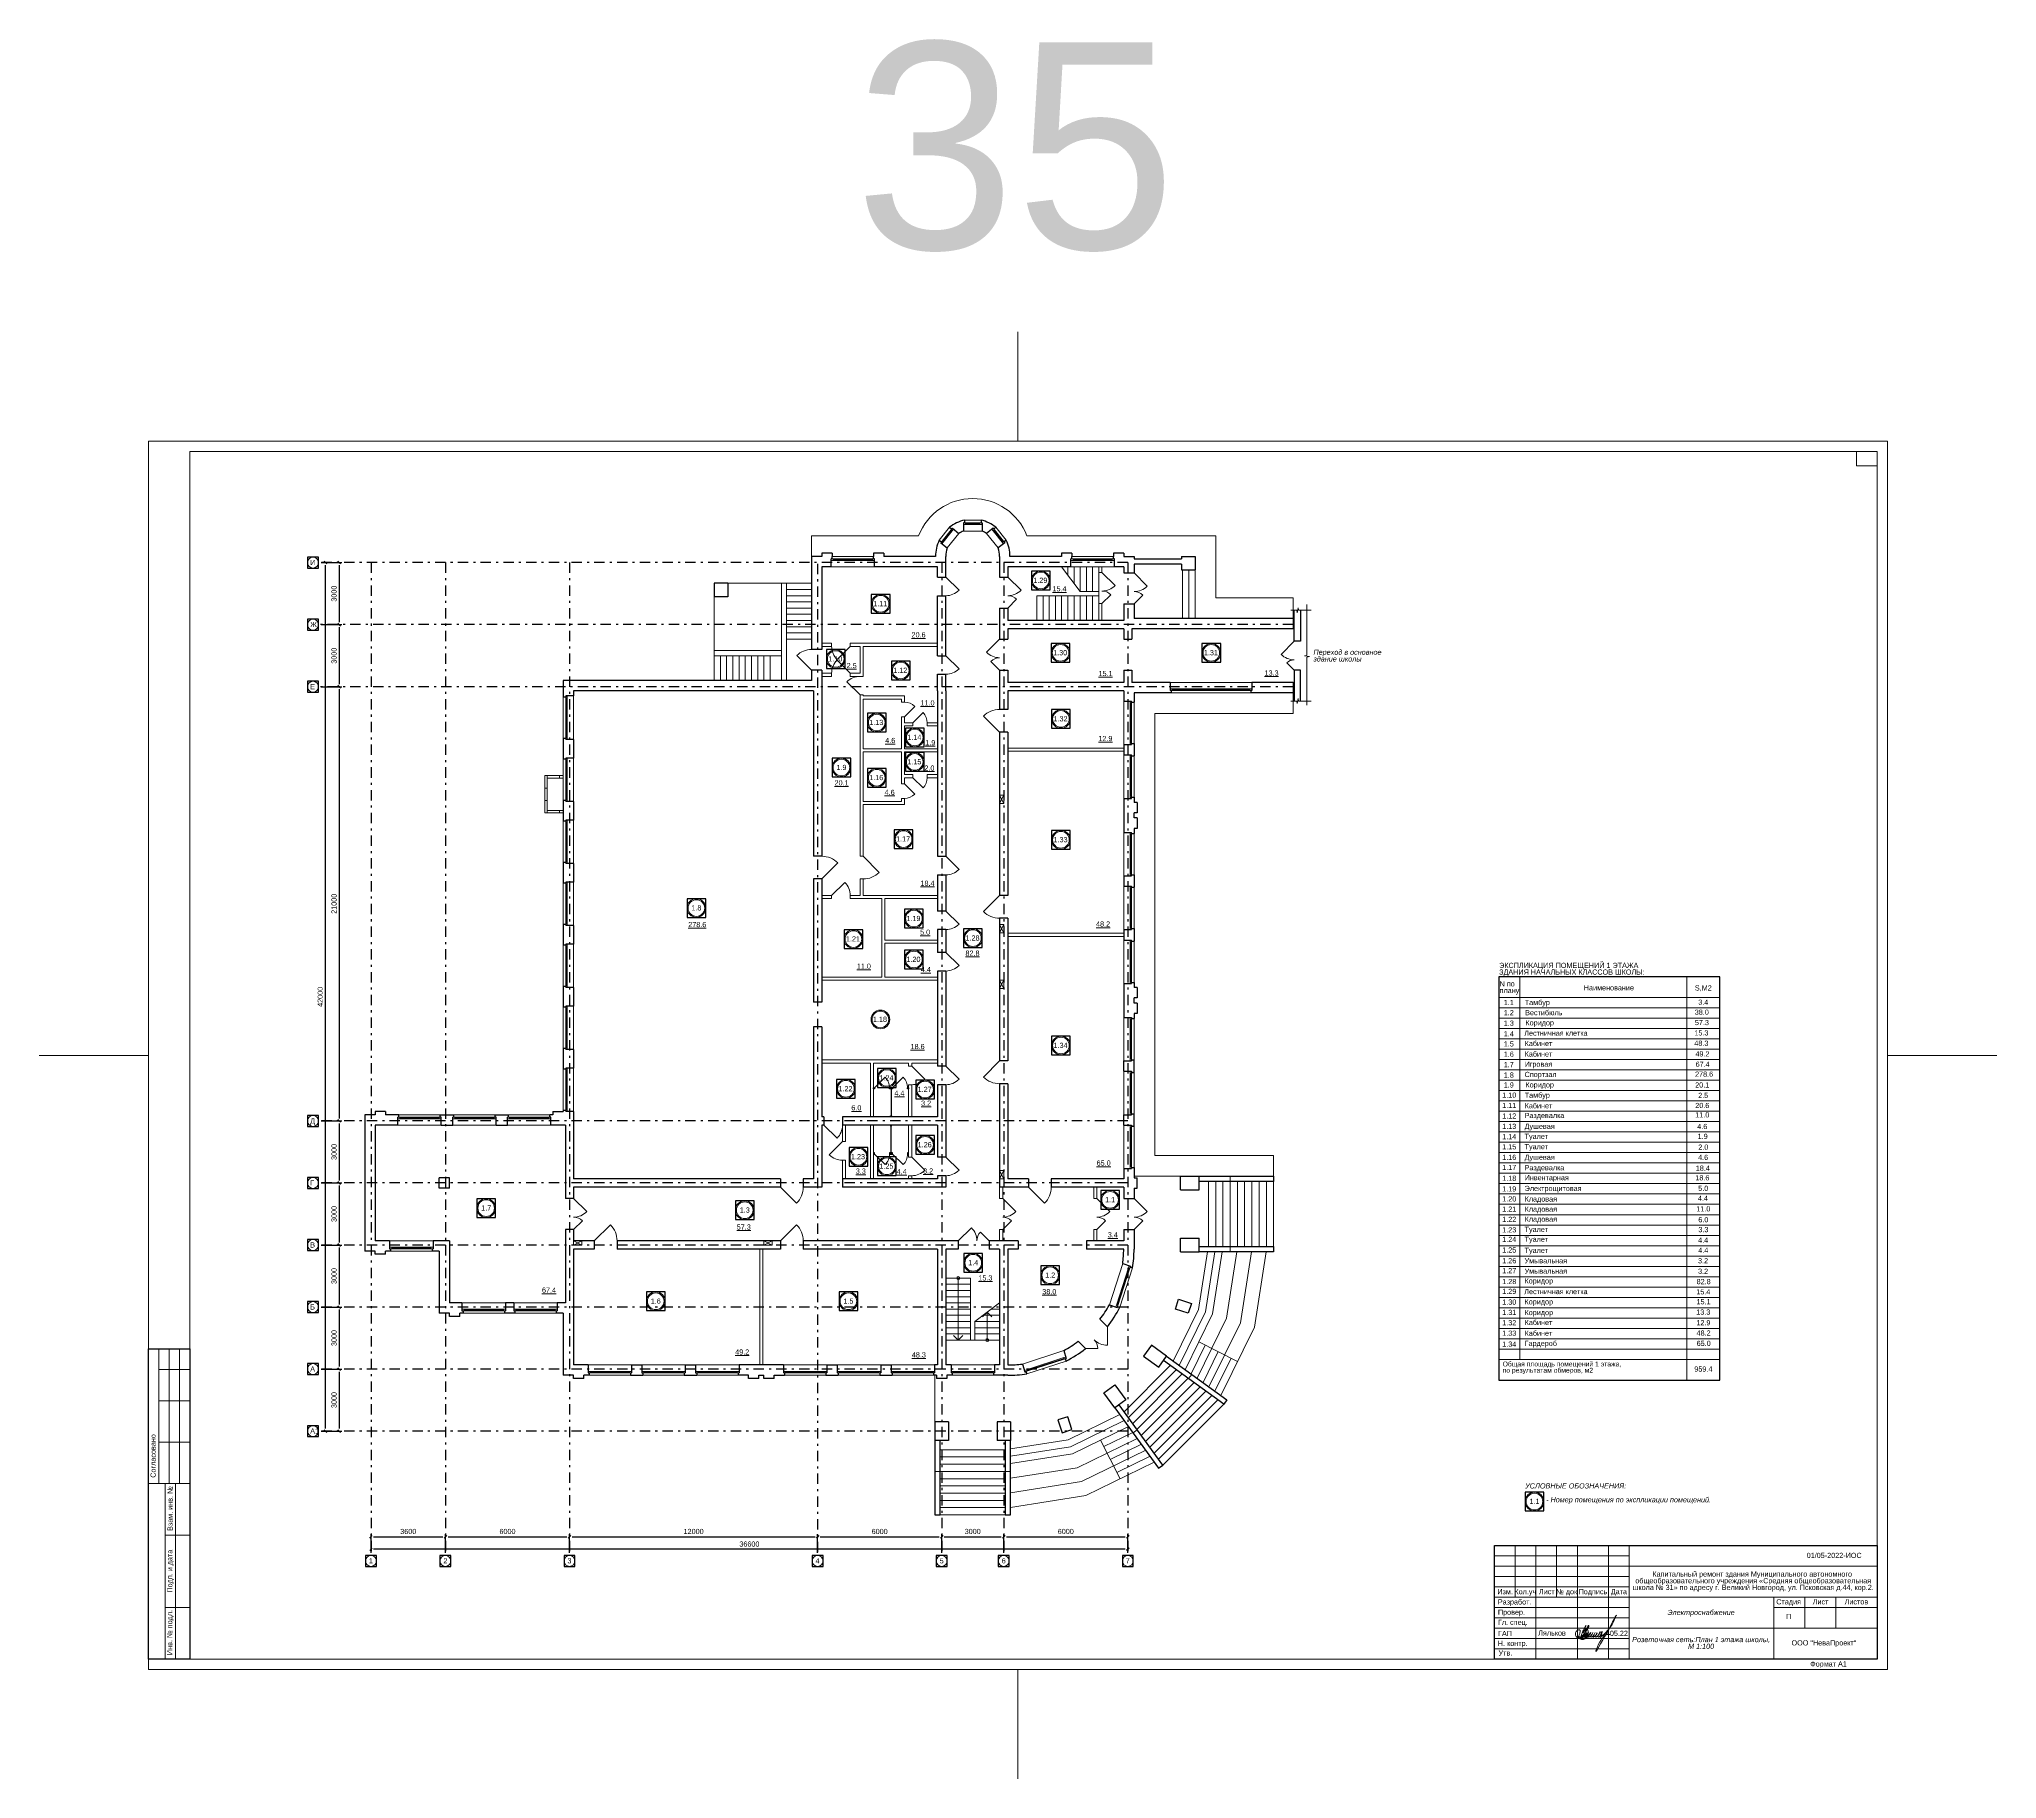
# Model space of a CAD drawing. Header units: metres. Extents: x -5 to 574, y -5 to 79.
# Drawn here: x -5.3 to 89.4, y -5.3 to 78.8 of the extents above; entities that cross this region are included whole.
import ezdxf
from ezdxf.enums import TextEntityAlignment as Align

# ---------------------------------------------------------------- set-up
doc = ezdxf.new("R2010")
doc.units = ezdxf.units.M
doc.header["$MEASUREMENT"] = 0
doc.linetypes.add('( Dashdot )', pattern=[1.001, 0.5, -0.25, 0.001, -0.25])
doc.linetypes.add('DGN Style 3', pattern=[9.681301, 6.915215, -2.766086])
doc.layers.get('DEFPOINTS').update_dxf_attribs({"lineweight": 0})
doc.layers.add('Level 50', color=7, linetype='Continuous', lineweight=0)
doc.layers.add('Level 63', color=7, linetype='Continuous', lineweight=0)
doc.layers.add('YOLO_STAMP', color=1, linetype='Continuous')
doc.layers.add('YOLO_TABLE', color=1, linetype='Continuous')
doc.styles.add('Arial', font='ariali.ttf')
doc.styles.add('GOST 2.304', font='cs_gost2304.shx')
doc.styles.get("Standard").update_dxf_attribs({"font": 'arial.ttf', "height": 0.25})
doc.styles.add('Standard_0', font='arial.ttf')
doc.styles.add('Style-Arial', font='arial.ttf')
doc.styles.add('Style-Arial IF', font='ariali.ttf')
doc.dimstyles.get("Standard").update_dxf_attribs({"dimtxt": 0.00018, "dimasz": 0.00018, "dimexe": 0.0002, "dimexo": 0.0625, "dimgap": 9e-05, "dimtad": 0, "dimtih": 1, "dimtoh": 1, "dimdec": 4, "dimlfac": 1000, "dimzin": 0, "dimdsep": 46, "dimtxsty": 'Standard_0', "dimcen": 9e-05, "dimadec": 0, "dimazin": 0, "dimtfac": 1, "dimtdec": 4, "dimtofl": 0, "dimtmove": 0, "dimatfit": 0, "dimfxl": 0.01, "dimfxlon": 1, "dimtolj": 1, "dimtzin": 0, "dimarcsym": 0})

# ---------------------------------------------------------------- blocks, each defined once
blk = doc.blocks.new('_Oblique-1')
at = {"color": 0, "linetype": 'ByBlock', "lineweight": -2}
blk.add_line((0.5, 0.5), (-0.5, -0.5), dxfattribs=at)
blk = doc.blocks.new('*D442')
at = {"color": 0, "linetype": 'Continuous', "lineweight": -2, "transparency": 16777216}
for p, q in [((10.761, 5.641), (10.761, 6.546)), ((10.886, 6.421), (14.236, 6.421)), ((14.361, 5.641), (14.361, 6.546))]:
    blk.add_line(p, q, dxfattribs=at)
at = {"layer": 'DEFPOINTS', "color": 0, "linetype": 'Continuous', "lineweight": 0, "transparency": 16777216}
for p in [(14.361, 6.421), (10.761, 5.516), (14.361, 5.516)]:
    blk.add_point(p, dxfattribs=at)
at = {"color": 0, "linetype": 'Continuous', "lineweight": -2, "transparency": 16777216, "xscale": 0.125, "yscale": 0.125, "zscale": 0.125, "rotation": 180}
blk.add_blockref('_Oblique-1', (10.761, 6.421), dxfattribs=at)
at = {"color": 0, "linetype": 'Continuous', "lineweight": -2, "transparency": 16777216, "xscale": 0.125, "yscale": 0.125, "zscale": 0.125}
blk.add_blockref('_Oblique-1', (14.361, 6.421), dxfattribs=at)
at = {"color": 0, "linetype": 'Continuous', "lineweight": 0, "transparency": 16777216, "insert": (12.561, 6.674), "char_height": 0.25, "attachment_point": 5, "style": 'Style-Arial'}
blk.add_mtext('\\A1;3600', dxfattribs=at)
blk = doc.blocks.new('*D443')
at = {"color": 0, "linetype": 'Continuous', "lineweight": -2, "transparency": 16777216}
for p, q in [((10.761, 5.641), (10.761, 5.937)), ((47.236, 5.812), (10.886, 5.812)), ((47.361, 5.641), (47.361, 5.937))]:
    blk.add_line(p, q, dxfattribs=at)
at = {"layer": 'DEFPOINTS', "color": 0, "linetype": 'Continuous', "lineweight": 0, "transparency": 16777216}
for p in [(10.761, 5.812), (10.761, 5.516), (47.361, 5.516)]:
    blk.add_point(p, dxfattribs=at)
at = {"color": 0, "linetype": 'Continuous', "lineweight": -2, "transparency": 16777216, "xscale": 0.125, "yscale": 0.125, "zscale": 0.125, "rotation": 180}
blk.add_blockref('_Oblique-1', (10.761, 5.812), dxfattribs=at)
at = {"color": 0, "linetype": 'Continuous', "lineweight": -2, "transparency": 16777216, "xscale": 0.125, "yscale": 0.125, "zscale": 0.125}
blk.add_blockref('_Oblique-1', (47.361, 5.812), dxfattribs=at)
at = {"color": 0, "linetype": 'Continuous', "lineweight": 0, "transparency": 16777216, "insert": (29.061, 6.065), "char_height": 0.25, "attachment_point": 5, "style": 'Style-Arial'}
blk.add_mtext('\\A1;36600', dxfattribs=at)
blk = doc.blocks.new('*D444')
at = {"color": 0, "linetype": 'Continuous', "lineweight": -2, "transparency": 16777216}
for p, q in [((8.344, 53.528), (9.351, 53.528)), ((9.226, 53.403), (9.226, 50.653)), ((8.344, 50.528), (9.351, 50.528))]:
    blk.add_line(p, q, dxfattribs=at)
at = {"layer": 'DEFPOINTS', "color": 0, "linetype": 'Continuous', "lineweight": 0, "transparency": 16777216}
for p in [(8.219, 53.528), (8.219, 50.528), (9.226, 50.528)]:
    blk.add_point(p, dxfattribs=at)
at = {"color": 0, "linetype": 'Continuous', "lineweight": -2, "transparency": 16777216, "xscale": 0.125, "yscale": 0.125, "zscale": 0.125}
for p, rotation in [((9.226, 53.528), 90), ((9.226, 50.528), 270)]:
    blk.add_blockref('_Oblique-1', p, dxfattribs=dict(at, rotation=rotation))
at = {"color": 0, "linetype": 'Continuous', "lineweight": 0, "transparency": 16777216, "insert": (8.974, 52.028), "char_height": 0.25, "attachment_point": 5, "rotation": 90, "style": 'Style-Arial'}
blk.add_mtext('\\A1;3000', dxfattribs=at)
blk = doc.blocks.new('*D445')
at = {"color": 0, "linetype": 'Continuous', "lineweight": -2, "transparency": 16777216}
for p, q in [((8.344, 53.528), (8.682, 53.528)), ((8.557, 11.653), (8.557, 53.403)), ((8.344, 11.528), (8.682, 11.528))]:
    blk.add_line(p, q, dxfattribs=at)
at = {"layer": 'DEFPOINTS', "color": 0, "linetype": 'Continuous', "lineweight": 0, "transparency": 16777216}
for p in [(8.219, 53.528), (8.557, 53.528), (8.219, 11.528)]:
    blk.add_point(p, dxfattribs=at)
at = {"color": 0, "linetype": 'Continuous', "lineweight": -2, "transparency": 16777216, "xscale": 0.125, "yscale": 0.125, "zscale": 0.125}
for p, rotation in [((8.557, 53.528), 90), ((8.557, 11.528), 270)]:
    blk.add_blockref('_Oblique-1', p, dxfattribs=dict(at, rotation=rotation))
at = {"color": 0, "linetype": 'Continuous', "lineweight": 0, "transparency": 16777216, "insert": (8.304, 32.528), "char_height": 0.25, "attachment_point": 5, "rotation": 90, "style": 'Style-Arial'}
blk.add_mtext('\\A1;42000', dxfattribs=at)
blk = doc.blocks.new('*U29')
at = {"color": 7, "linetype": 'Continuous', "lineweight": 0}
for p, q in [((0, 29.7), (0, 34.987)), ((-42.05, 0), (-47.337, 0)), ((47.337, 0), (42.05, 0)), ((0, -34.987), (0, -29.7))]:
    blk.add_line(p, q, dxfattribs=at)
at = {"color": 7, "linetype": 'Continuous', "lineweight": 0, "flags": 128}
blk.add_lwpolyline([(42.05, 29.7), (42.05, -29.7), (-42.05, -29.7), (-42.05, 29.7), (42.05, 29.7)], close=True, dxfattribs=at)
at = {"layer": 'Level 50', "color": 7, "linetype": 'Continuous', "lineweight": 13}
for p, q in [((-40.05, 29.2), (-40.05, -29.2)), ((41.55, 29.2), (-40.05, 29.2)), ((40.55, 29.2), (40.55, 28.5)), ((40.55, 28.5), (41.55, 28.5)), ((41.55, 29.2), (41.55, -29.2)), ((41.55, -29.2), (-41.25, -29.2))]:
    blk.add_line(p, q, dxfattribs=at)
at = {"layer": 'Level 63', "color": 7, "linetype": 'Continuous', "lineweight": 13}
for p, q in [((-42.05, -14.2), (-40.05, -14.2)), ((-42.05, -14.2), (-42.05, -20.7)), ((-41.55, -14.2), (-41.55, -20.7)), ((-41.05, -14.2), (-41.05, -20.7)), ((-40.55, -14.2), (-40.55, -20.7)), ((-41.55, -15.2), (-40.05, -15.2)), ((-41.55, -16.7), (-40.05, -16.7)), ((-41.55, -18.7), (-40.05, -18.7)), ((-42.05, -20.7), (-40.05, -20.7)), ((-41.25, -20.7), (-40.05, -20.7)), ((-40.75, -29.2), (-40.75, -20.7)), ((-41.25, -23.2), (-40.05, -23.2)), ((23.05, -23.7), (41.55, -23.7)), ((23.05, -23.7), (23.05, -29.2)), ((24.05, -23.7), (24.05, -26.2)), ((25.05, -23.7), (25.05, -29.2)), ((26.05, -23.7), (26.05, -26.2)), ((27.05, -23.7), (27.05, -29.2)), ((28.55, -23.7), (28.55, -29.2)), ((29.55, -23.7), (29.55, -29.2)), ((29.55, -24.7), (41.55, -24.7)), ((23.05, -25.7), (29.55, -25.7)), ((23.05, -26.2), (29.55, -26.2)), ((29.55, -26.2), (41.55, -26.2)), ((-41.25, -26.7), (-40.05, -26.7)), ((36.55, -26.7), (41.55, -26.7)), ((29.55, -27.7), (41.55, -27.7))]:
    blk.add_line(p, q, dxfattribs=at)
at = {"layer": 'Level 63', "color": 7, "linetype": 'Continuous', "lineweight": 0}
for p, q in [((23.05, -24.2), (29.55, -24.2)), ((23.05, -24.7), (29.55, -24.7)), ((23.05, -25.2), (29.55, -25.2)), ((23.05, -26.7), (29.55, -26.7)), ((23.05, -27.2), (29.55, -27.2)), ((23.05, -27.7), (29.55, -27.7)), ((23.05, -28.2), (29.55, -28.2)), ((23.05, -28.7), (29.55, -28.7))]:
    blk.add_line(p, q, dxfattribs=at)
at = {"layer": 'Level 63', "color": 7, "linetype": 'Continuous', "lineweight": 13, "flags": 128}
for points in [[(-41.25, -29.2), (-41.25, -20.7)], [(36.55, -26.2), (36.55, -29.2)], [(38.05, -26.2), (38.05, -27.7)], [(39.55, -26.2), (39.55, -27.7)]]:
    blk.add_lwpolyline(points, dxfattribs=at)
at = {"layer": 'Level 63', "color": 7, "linetype": 'Continuous', "lineweight": 0, "style": 'Style-Arial'}
for s, p in [('Согласовано', (-41.826, -19.373)), ('Взам. инв. №', (-41.007, -21.916)), ('Подп. и дата', (-41.02, -24.945)), ('Инв. № подл.', (-41.025, -27.913))]:
    blk.add_text(s, height=0.25002, rotation=90, dxfattribs=at).set_placement(p, align=Align.MIDDLE_CENTER)
for s, p in [('Изм.', (23.557, -25.935)), ('Разработ.', (24.019, -26.431)), ('Кол.уч', (24.534, -25.935)), ('Лист', (25.573, -25.935)), ('№ док', (26.532, -25.935)), ('Подпись', (27.806, -25.935)), ('Дата', (29.061, -25.935)), ('Стадия', (37.268, -26.425)), ('Лист', (38.813, -26.425)), ('Листов', (40.546, -26.425)), ('Провер.', (23.864, -26.929)), ('Гл. спец.', (23.931, -27.416)), ('Н. контр.', (23.925, -28.435)), ('ГАП', (23.551, -27.957)), ('ООО "НеваПроект"', (38.973, -28.411)), ('Утв.', (23.57, -28.902)), ('Формат А1', (39.197, -29.431))]:
    blk.add_text(s, height=0.25, dxfattribs=at).set_placement(p, align=Align.MIDDLE_CENTER)
blk = doc.blocks.new('*D539')
at = {"color": 0, "linetype": 'Continuous', "lineweight": -2, "transparency": 16777216}
for p, q in [((14.361, 5.641), (14.361, 6.546)), ((14.486, 6.421), (20.236, 6.421)), ((20.361, 5.641), (20.361, 6.546))]:
    blk.add_line(p, q, dxfattribs=at)
at = {"layer": 'DEFPOINTS', "color": 0, "linetype": 'Continuous', "lineweight": 0, "transparency": 16777216}
for p in [(20.361, 6.421), (14.361, 5.516), (20.361, 5.516)]:
    blk.add_point(p, dxfattribs=at)
at = {"color": 0, "linetype": 'Continuous', "lineweight": -2, "transparency": 16777216, "xscale": 0.125, "yscale": 0.125, "zscale": 0.125, "rotation": 180}
blk.add_blockref('_Oblique-1', (14.361, 6.421), dxfattribs=at)
at = {"color": 0, "linetype": 'Continuous', "lineweight": -2, "transparency": 16777216, "xscale": 0.125, "yscale": 0.125, "zscale": 0.125}
blk.add_blockref('_Oblique-1', (20.361, 6.421), dxfattribs=at)
at = {"color": 0, "linetype": 'Continuous', "lineweight": 0, "transparency": 16777216, "insert": (17.361, 6.674), "char_height": 0.25, "attachment_point": 5, "style": 'Style-Arial'}
blk.add_mtext('\\A1;6000', dxfattribs=at)
blk = doc.blocks.new('*D558')
at = {"color": 0, "linetype": 'Continuous', "lineweight": -2, "transparency": 16777216}
for p, q in [((20.361, 5.641), (20.361, 6.546)), ((20.486, 6.421), (32.236, 6.421)), ((32.361, 5.641), (32.361, 6.546))]:
    blk.add_line(p, q, dxfattribs=at)
at = {"layer": 'DEFPOINTS', "color": 0, "linetype": 'Continuous', "lineweight": 0, "transparency": 16777216}
for p in [(32.361, 6.421), (20.361, 5.516), (32.361, 5.516)]:
    blk.add_point(p, dxfattribs=at)
at = {"color": 0, "linetype": 'Continuous', "lineweight": -2, "transparency": 16777216, "xscale": 0.125, "yscale": 0.125, "zscale": 0.125, "rotation": 180}
blk.add_blockref('_Oblique-1', (20.361, 6.421), dxfattribs=at)
at = {"color": 0, "linetype": 'Continuous', "lineweight": -2, "transparency": 16777216, "xscale": 0.125, "yscale": 0.125, "zscale": 0.125}
blk.add_blockref('_Oblique-1', (32.361, 6.421), dxfattribs=at)
at = {"color": 0, "linetype": 'Continuous', "lineweight": 0, "transparency": 16777216, "insert": (26.361, 6.674), "char_height": 0.25, "attachment_point": 5, "style": 'Style-Arial'}
blk.add_mtext('\\A1;12000', dxfattribs=at)
blk = doc.blocks.new('*D559')
at = {"color": 0, "linetype": 'Continuous', "lineweight": -2, "transparency": 16777216}
for p, q in [((32.361, 5.641), (32.361, 6.546)), ((32.486, 6.421), (38.236, 6.421)), ((38.361, 5.641), (38.361, 6.546))]:
    blk.add_line(p, q, dxfattribs=at)
at = {"layer": 'DEFPOINTS', "color": 0, "linetype": 'Continuous', "lineweight": 0, "transparency": 16777216}
for p in [(38.361, 6.421), (32.361, 5.516), (38.361, 5.516)]:
    blk.add_point(p, dxfattribs=at)
at = {"color": 0, "linetype": 'Continuous', "lineweight": -2, "transparency": 16777216, "xscale": 0.125, "yscale": 0.125, "zscale": 0.125, "rotation": 180}
blk.add_blockref('_Oblique-1', (32.361, 6.421), dxfattribs=at)
at = {"color": 0, "linetype": 'Continuous', "lineweight": -2, "transparency": 16777216, "xscale": 0.125, "yscale": 0.125, "zscale": 0.125}
blk.add_blockref('_Oblique-1', (38.361, 6.421), dxfattribs=at)
at = {"color": 0, "linetype": 'Continuous', "lineweight": 0, "transparency": 16777216, "insert": (35.361, 6.674), "char_height": 0.25, "attachment_point": 5, "style": 'Style-Arial'}
blk.add_mtext('\\A1;6000', dxfattribs=at)
blk = doc.blocks.new('*D560')
at = {"color": 0, "linetype": 'Continuous', "lineweight": -2, "transparency": 16777216}
for p, q in [((38.361, 5.641), (38.361, 6.546)), ((38.486, 6.421), (41.236, 6.421)), ((41.361, 5.641), (41.361, 6.546))]:
    blk.add_line(p, q, dxfattribs=at)
at = {"layer": 'DEFPOINTS', "color": 0, "linetype": 'Continuous', "lineweight": 0, "transparency": 16777216}
for p in [(41.361, 6.421), (38.361, 5.516), (41.361, 5.516)]:
    blk.add_point(p, dxfattribs=at)
at = {"color": 0, "linetype": 'Continuous', "lineweight": -2, "transparency": 16777216, "xscale": 0.125, "yscale": 0.125, "zscale": 0.125, "rotation": 180}
blk.add_blockref('_Oblique-1', (38.361, 6.421), dxfattribs=at)
at = {"color": 0, "linetype": 'Continuous', "lineweight": -2, "transparency": 16777216, "xscale": 0.125, "yscale": 0.125, "zscale": 0.125}
blk.add_blockref('_Oblique-1', (41.361, 6.421), dxfattribs=at)
at = {"color": 0, "linetype": 'Continuous', "lineweight": 0, "transparency": 16777216, "insert": (39.861, 6.674), "char_height": 0.25, "attachment_point": 5, "style": 'Style-Arial'}
blk.add_mtext('\\A1;3000', dxfattribs=at)
blk = doc.blocks.new('*D561')
at = {"color": 0, "linetype": 'Continuous', "lineweight": -2, "transparency": 16777216}
for p, q in [((41.361, 5.641), (41.361, 6.546)), ((41.486, 6.421), (47.236, 6.421)), ((47.361, 5.641), (47.361, 6.546))]:
    blk.add_line(p, q, dxfattribs=at)
at = {"layer": 'DEFPOINTS', "color": 0, "linetype": 'Continuous', "lineweight": 0, "transparency": 16777216}
for p in [(47.361, 6.421), (41.361, 5.516), (47.361, 5.516)]:
    blk.add_point(p, dxfattribs=at)
at = {"color": 0, "linetype": 'Continuous', "lineweight": -2, "transparency": 16777216, "xscale": 0.125, "yscale": 0.125, "zscale": 0.125, "rotation": 180}
blk.add_blockref('_Oblique-1', (41.361, 6.421), dxfattribs=at)
at = {"color": 0, "linetype": 'Continuous', "lineweight": -2, "transparency": 16777216, "xscale": 0.125, "yscale": 0.125, "zscale": 0.125}
blk.add_blockref('_Oblique-1', (47.361, 6.421), dxfattribs=at)
at = {"color": 0, "linetype": 'Continuous', "lineweight": 0, "transparency": 16777216, "insert": (44.361, 6.674), "char_height": 0.25, "attachment_point": 5, "style": 'Style-Arial'}
blk.add_mtext('\\A1;6000', dxfattribs=at)
blk = doc.blocks.new('*D562')
at = {"color": 0, "linetype": 'Continuous', "lineweight": -2, "transparency": 16777216}
for p, q in [((8.344, 50.528), (9.351, 50.528)), ((9.226, 50.403), (9.226, 47.653)), ((8.344, 47.528), (9.351, 47.528))]:
    blk.add_line(p, q, dxfattribs=at)
at = {"layer": 'DEFPOINTS', "color": 0, "linetype": 'Continuous', "lineweight": 0, "transparency": 16777216}
for p in [(8.219, 50.528), (8.219, 47.528), (9.226, 47.528)]:
    blk.add_point(p, dxfattribs=at)
at = {"color": 0, "linetype": 'Continuous', "lineweight": -2, "transparency": 16777216, "xscale": 0.125, "yscale": 0.125, "zscale": 0.125}
for p, rotation in [((9.226, 50.528), 90), ((9.226, 47.528), 270)]:
    blk.add_blockref('_Oblique-1', p, dxfattribs=dict(at, rotation=rotation))
at = {"color": 0, "linetype": 'Continuous', "lineweight": 0, "transparency": 16777216, "insert": (8.974, 49.028), "char_height": 0.25, "attachment_point": 5, "rotation": 90, "style": 'Style-Arial'}
blk.add_mtext('\\A1;3000', dxfattribs=at)
blk = doc.blocks.new('*D563')
at = {"color": 0, "linetype": 'Continuous', "lineweight": -2, "transparency": 16777216}
for p, q in [((8.344, 47.528), (9.351, 47.528)), ((9.226, 47.403), (9.226, 26.653)), ((8.344, 26.528), (9.351, 26.528))]:
    blk.add_line(p, q, dxfattribs=at)
at = {"layer": 'DEFPOINTS', "color": 0, "linetype": 'Continuous', "lineweight": 0, "transparency": 16777216}
for p in [(8.219, 47.528), (8.219, 26.528), (9.226, 26.528)]:
    blk.add_point(p, dxfattribs=at)
at = {"color": 0, "linetype": 'Continuous', "lineweight": -2, "transparency": 16777216, "xscale": 0.125, "yscale": 0.125, "zscale": 0.125}
for p, rotation in [((9.226, 47.528), 90), ((9.226, 26.528), 270)]:
    blk.add_blockref('_Oblique-1', p, dxfattribs=dict(at, rotation=rotation))
at = {"color": 0, "linetype": 'Continuous', "lineweight": 0, "transparency": 16777216, "insert": (8.974, 37.028), "char_height": 0.25, "attachment_point": 5, "rotation": 90, "style": 'Style-Arial'}
blk.add_mtext('\\A1;21000', dxfattribs=at)
blk = doc.blocks.new('*D564')
at = {"color": 0, "linetype": 'Continuous', "lineweight": -2, "transparency": 16777216}
for p, q in [((8.344, 26.528), (9.351, 26.528)), ((9.226, 26.403), (9.226, 23.653)), ((8.344, 23.528), (9.351, 23.528))]:
    blk.add_line(p, q, dxfattribs=at)
at = {"layer": 'DEFPOINTS', "color": 0, "linetype": 'Continuous', "lineweight": 0, "transparency": 16777216}
for p in [(8.219, 26.528), (8.219, 23.528), (9.226, 23.528)]:
    blk.add_point(p, dxfattribs=at)
at = {"color": 0, "linetype": 'Continuous', "lineweight": -2, "transparency": 16777216, "xscale": 0.125, "yscale": 0.125, "zscale": 0.125}
for p, rotation in [((9.226, 26.528), 90), ((9.226, 23.528), 270)]:
    blk.add_blockref('_Oblique-1', p, dxfattribs=dict(at, rotation=rotation))
at = {"color": 0, "linetype": 'Continuous', "lineweight": 0, "transparency": 16777216, "insert": (8.974, 25.028), "char_height": 0.25, "attachment_point": 5, "rotation": 90, "style": 'Style-Arial'}
blk.add_mtext('\\A1;3000', dxfattribs=at)
blk = doc.blocks.new('*D565')
at = {"color": 0, "linetype": 'Continuous', "lineweight": -2, "transparency": 16777216}
for p, q in [((8.344, 23.528), (9.351, 23.528)), ((9.226, 23.403), (9.226, 20.653)), ((8.344, 20.528), (9.351, 20.528))]:
    blk.add_line(p, q, dxfattribs=at)
at = {"layer": 'DEFPOINTS', "color": 0, "linetype": 'Continuous', "lineweight": 0, "transparency": 16777216}
for p in [(8.219, 23.528), (8.219, 20.528), (9.226, 20.528)]:
    blk.add_point(p, dxfattribs=at)
at = {"color": 0, "linetype": 'Continuous', "lineweight": -2, "transparency": 16777216, "xscale": 0.125, "yscale": 0.125, "zscale": 0.125}
for p, rotation in [((9.226, 23.528), 90), ((9.226, 20.528), 270)]:
    blk.add_blockref('_Oblique-1', p, dxfattribs=dict(at, rotation=rotation))
at = {"color": 0, "linetype": 'Continuous', "lineweight": 0, "transparency": 16777216, "insert": (8.974, 22.028), "char_height": 0.25, "attachment_point": 5, "rotation": 90, "style": 'Style-Arial'}
blk.add_mtext('\\A1;3000', dxfattribs=at)
blk = doc.blocks.new('*D566')
at = {"color": 0, "linetype": 'Continuous', "lineweight": -2, "transparency": 16777216}
for p, q in [((8.344, 20.528), (9.351, 20.528)), ((9.226, 20.403), (9.226, 17.653)), ((8.344, 17.528), (9.351, 17.528))]:
    blk.add_line(p, q, dxfattribs=at)
at = {"layer": 'DEFPOINTS', "color": 0, "linetype": 'Continuous', "lineweight": 0, "transparency": 16777216}
for p in [(8.219, 20.528), (8.219, 17.528), (9.226, 17.528)]:
    blk.add_point(p, dxfattribs=at)
at = {"color": 0, "linetype": 'Continuous', "lineweight": -2, "transparency": 16777216, "xscale": 0.125, "yscale": 0.125, "zscale": 0.125}
for p, rotation in [((9.226, 20.528), 90), ((9.226, 17.528), 270)]:
    blk.add_blockref('_Oblique-1', p, dxfattribs=dict(at, rotation=rotation))
at = {"color": 0, "linetype": 'Continuous', "lineweight": 0, "transparency": 16777216, "insert": (8.974, 19.028), "char_height": 0.25, "attachment_point": 5, "rotation": 90, "style": 'Style-Arial'}
blk.add_mtext('\\A1;3000', dxfattribs=at)
blk = doc.blocks.new('*D567')
at = {"color": 0, "linetype": 'Continuous', "lineweight": -2, "transparency": 16777216}
for p, q in [((8.344, 17.528), (9.351, 17.528)), ((9.226, 17.403), (9.226, 14.653)), ((8.344, 14.528), (9.351, 14.528))]:
    blk.add_line(p, q, dxfattribs=at)
at = {"layer": 'DEFPOINTS', "color": 0, "linetype": 'Continuous', "lineweight": 0, "transparency": 16777216}
for p in [(8.219, 17.528), (8.219, 14.528), (9.226, 14.528)]:
    blk.add_point(p, dxfattribs=at)
at = {"color": 0, "linetype": 'Continuous', "lineweight": -2, "transparency": 16777216, "xscale": 0.125, "yscale": 0.125, "zscale": 0.125}
for p, rotation in [((9.226, 17.528), 90), ((9.226, 14.528), 270)]:
    blk.add_blockref('_Oblique-1', p, dxfattribs=dict(at, rotation=rotation))
at = {"color": 0, "linetype": 'Continuous', "lineweight": 0, "transparency": 16777216, "insert": (8.974, 16.028), "char_height": 0.25, "attachment_point": 5, "rotation": 90, "style": 'Style-Arial'}
blk.add_mtext('\\A1;3000', dxfattribs=at)
blk = doc.blocks.new('*D568')
at = {"color": 0, "linetype": 'Continuous', "lineweight": -2, "transparency": 16777216}
for p, q in [((8.344, 14.528), (9.351, 14.528)), ((9.226, 14.403), (9.226, 11.653)), ((8.344, 11.528), (9.351, 11.528))]:
    blk.add_line(p, q, dxfattribs=at)
at = {"layer": 'DEFPOINTS', "color": 0, "linetype": 'Continuous', "lineweight": 0, "transparency": 16777216}
for p in [(8.219, 14.528), (8.219, 11.528), (9.226, 11.528)]:
    blk.add_point(p, dxfattribs=at)
at = {"color": 0, "linetype": 'Continuous', "lineweight": -2, "transparency": 16777216, "xscale": 0.125, "yscale": 0.125, "zscale": 0.125}
for p, rotation in [((9.226, 14.528), 90), ((9.226, 11.528), 270)]:
    blk.add_blockref('_Oblique-1', p, dxfattribs=dict(at, rotation=rotation))
at = {"color": 0, "linetype": 'Continuous', "lineweight": 0, "transparency": 16777216, "insert": (8.974, 13.028), "char_height": 0.25, "attachment_point": 5, "rotation": 90, "style": 'Style-Arial'}
blk.add_mtext('\\A1;3000', dxfattribs=at)

msp = doc.modelspace()

# ---------------------------------------------------------------- linework, layer by layer
at = {"color": 7, "linetype": 'Continuous', "lineweight": 0}
for p, q in [((38.73988314, 55.23607448), (38.24032515, 54.61122105)), ((38.87762925, 55.18996419), (38.31562651, 54.48700408)), ((38.4054086, 54.5432551), (38.84252184, 55.09000185)), ((39.18925883, 54.94082249), (38.62725609, 54.23786238)), ((39.4108708, 55.44635737), (40.3108708, 55.44635737)), ((39.4108708, 55.04737795), (40.3108708, 55.04737795)), ((39.4608708, 55.58273974), (40.2608708, 55.58273974)), ((39.5108708, 55.41135737), (40.2108708, 55.41135737)), ((40.53248277, 54.94082249), (41.09448551, 54.23786238)), ((40.84411234, 55.18996419), (41.40611509, 54.48700408)), ((40.87921976, 55.09000185), (41.316333, 54.5432551)), ((40.98185845, 55.23607448), (41.48141645, 54.61122105)), ((37.24553143, 54.82774686), (32.0608708, 54.82774686)), ((32.0608708, 53.82774686), (32.0608708, 54.82774686)), ((51.6108708, 54.82774686), (42.47621016, 54.82774686)), ((51.6108708, 54.82774686), (51.6108708, 51.82774686)), ((35.1108708, 53.32774686), (33.0108708, 53.32774686)), ((35.0608708, 53.82774686), (33.0608708, 53.82774686)), ((35.0108708, 53.67274686), (33.1108708, 53.67274686)), ((45.0608708, 52.12774686), (44.1608708, 53.32774686)), ((44.4608708, 53.32774686), (44.4608708, 52.92774686)), ((46.7108708, 53.32774686), (44.6108708, 53.32774686)), ((46.6608708, 53.82774686), (44.6608708, 53.82774686)), ((46.6108708, 53.67274686), (44.7108708, 53.67274686)), ((44.7608708, 53.32774686), (44.7608708, 52.52774686)), ((45.0608708, 53.32774686), (45.0608708, 52.12774686)), ((45.3608708, 53.32774686), (45.3608708, 52.12774686)), ((45.6608708, 53.32774686), (45.6608708, 52.12774686)), ((50.3108708, 53.17774686), (50.3108708, 50.82774686)), ((28.0108708, 52.52774686), (30.6108708, 52.52774686)), ((30.8608708, 52.22774686), (32.0608708, 52.22774686)), ((27.3608708, 51.87774686), (27.3608708, 47.82774686)), ((30.8608708, 51.92774686), (32.0608708, 51.92774686)), ((30.8608708, 51.62774686), (32.0608708, 51.62774686)), ((30.8608708, 51.32774686), (32.0608708, 51.32774686)), ((43.2608708, 51.92774686), (43.2608708, 50.72774686)), ((43.5608708, 51.92774686), (43.5608708, 50.72774686)), ((43.8608708, 51.92774686), (43.8608708, 50.72774686)), ((44.1608708, 51.92774686), (44.1608708, 50.72774686)), ((44.4608708, 51.92774686), (44.4608708, 50.72774686)), ((44.7608708, 51.92774686), (44.7608708, 50.72774686)), ((45.0608708, 51.92774686), (45.0608708, 50.72774686)), ((45.3608708, 51.92774686), (45.3608708, 50.72774686)), ((45.6608708, 51.92774686), (45.6608708, 50.72774686)), ((55.3608708, 51.82774686), (51.6108708, 51.82774686)), ((55.3608708, 51.82774686), (55.3608708, 50.82774686)), ((30.8608708, 51.02774686), (32.0608708, 51.02774686)), ((30.8608708, 50.72774686), (32.0608708, 50.72774686)), ((30.8608708, 50.42774686), (32.0608708, 50.42774686)), ((30.8608708, 50.12774686), (32.0608708, 50.12774686)), ((27.6608708, 49.02774686), (27.6608708, 47.82774686)), ((27.9608708, 49.02774686), (27.9608708, 47.82774686)), ((28.2608708, 49.02774686), (28.2608708, 47.82774686)), ((28.5608708, 49.02774686), (28.5608708, 47.82774686)), ((28.8608708, 49.02774686), (28.8608708, 47.82774686)), ((29.1608708, 49.02774686), (29.1608708, 47.82774686)), ((29.4608708, 49.02774686), (29.4608708, 47.82774686)), ((29.7608708, 49.02774686), (29.7608708, 47.82774686)), ((49.4108708, 47.72774686), (53.3608708, 47.72774686)), ((53.2608708, 47.38274686), (49.5108708, 47.38274686)), ((20.0608708, 47.02774686), (20.0608708, 45.02774686)), ((20.2158708, 46.97774686), (20.2158708, 45.07774686)), ((20.5608708, 47.07774686), (20.5608708, 44.97774686)), ((47.1608708, 44.72774686), (47.1608708, 46.82774686)), ((47.5058708, 44.82774686), (47.5058708, 46.72774686)), ((47.6608708, 44.77774686), (47.6608708, 46.77774686)), ((49.4608708, 47.22774686), (53.3108708, 47.22774686)), ((55.3608708, 47.22774686), (55.3608708, 46.22774686)), ((55.3608708, 46.22774686), (48.6608708, 46.22774686)), ((48.6608708, 46.22774686), (48.6608708, 24.85274686)), ((20.0608708, 44.02774686), (20.0608708, 42.02774686)), ((20.2158708, 43.97774686), (20.2158708, 42.07774686)), ((20.5608708, 44.07774686), (20.5608708, 41.97774686)), ((47.1608708, 42.12774686), (47.1608708, 44.22774686)), ((47.5058708, 42.22774686), (47.5058708, 44.12774686)), ((47.6608708, 42.17774686), (47.6608708, 44.17774686)), ((20.0608708, 41.02774686), (20.0608708, 39.02774686)), ((20.2158708, 40.97774686), (20.2158708, 39.07774686)), ((20.5608708, 41.07774686), (20.5608708, 38.97774686)), ((47.1608708, 38.37774686), (47.1608708, 40.47774686)), ((47.5058708, 38.47774686), (47.5058708, 40.37774686)), ((47.6608708, 38.42774686), (47.6608708, 40.42774686)), ((20.0608708, 38.02774686), (20.0608708, 36.02774686)), ((20.2158708, 37.97774686), (20.2158708, 36.07774686)), ((20.5608708, 38.07774686), (20.5608708, 35.97774686)), ((47.1608708, 35.77774686), (47.1608708, 37.87774686)), ((47.5058708, 35.87774686), (47.5058708, 37.77774686)), ((47.6608708, 35.82774686), (47.6608708, 37.82774686)), ((20.5608708, 35.07774686), (20.5608708, 32.97774686)), ((47.1608708, 33.17774686), (47.1608708, 35.27774686)), ((47.5058708, 33.27774686), (47.5058708, 35.17774686)), ((47.6608708, 33.22774686), (47.6608708, 35.22774686)), ((20.0608708, 35.02774686), (20.0608708, 33.02774686)), ((20.2158708, 34.97774686), (20.2158708, 33.07774686)), ((20.0608708, 32.02774686), (20.0608708, 30.02774686)), ((20.2158708, 31.97774686), (20.2158708, 30.07774686)), ((20.5608708, 32.07774686), (20.5608708, 29.97774686)), ((47.1608708, 31.52774686), (47.1608708, 29.42774686)), ((47.5058708, 31.42774686), (47.5058708, 29.52774686)), ((47.6608708, 31.47774686), (47.6608708, 29.47774686)), ((65.30053163, 31.99509626), (75.98643688, 31.99509626)), ((65.30053163, 31.49509626), (75.98643688, 31.49509626)), ((65.30053163, 30.99509626), (75.98643688, 30.99509626)), ((65.30053163, 30.49509626), (75.98643688, 30.49509626)), ((65.30053163, 29.99509626), (75.98643688, 29.99509626)), ((65.30053163, 29.49509626), (75.98643688, 29.49509626)), ((20.0608708, 29.02774686), (20.0608708, 27.02774686)), ((20.2158708, 28.97774686), (20.2158708, 27.07774686)), ((20.5608708, 29.07774686), (20.5608708, 26.97774686)), ((47.1608708, 28.92774686), (47.1608708, 26.82774686)), ((47.5058708, 28.82774686), (47.5058708, 26.92774686)), ((47.6608708, 28.87774686), (47.6608708, 26.87774686)), ((65.30053163, 28.99509626), (75.98643688, 28.99509626)), ((65.30053163, 28.49509626), (75.98643688, 28.49509626)), ((65.30053163, 27.99509626), (75.98643688, 27.99509626)), ((65.30053163, 27.49509626), (75.98643688, 27.49509626)), ((14.1108708, 26.82774686), (12.1108708, 26.82774686)), ((14.0608708, 26.67274686), (12.1608708, 26.67274686)), ((16.7608708, 26.82774686), (14.7608708, 26.82774686)), ((16.7108708, 26.67274686), (14.8108708, 26.67274686)), ((19.4108708, 26.82774686), (17.4108708, 26.82774686)), ((19.3608708, 26.67274686), (17.4608708, 26.67274686)), ((65.30053163, 26.99509626), (75.98643688, 26.99509626)), ((14.1608708, 26.32774686), (12.0608708, 26.32774686)), ((16.8108708, 26.32774686), (14.7108708, 26.32774686)), ((19.4608708, 26.32774686), (17.3608708, 26.32774686)), ((47.1608708, 26.32774686), (47.1608708, 24.22774686)), ((47.5058708, 26.22774686), (47.5058708, 24.32774686)), ((47.6608708, 26.27774686), (47.6608708, 24.27774686)), ((65.30053163, 26.49509626), (75.98643688, 26.49509626)), ((65.30053163, 25.99509626), (75.98643688, 25.99509626)), ((48.6608708, 24.85274686), (54.4108708, 24.85274686)), ((54.4108708, 23.85274686), (54.4108708, 24.85274686)), ((65.30053163, 25.49509626), (75.98643688, 25.49509626)), ((65.30053163, 24.99509626), (75.98643688, 24.99509626)), ((65.30053163, 24.49509626), (75.98643688, 24.49509626)), ((65.30053163, 23.99509626), (75.98643688, 23.99509626)), ((51.6108708, 23.60274686), (51.6108708, 20.45274686)), ((51.9608708, 23.60274686), (51.9608708, 20.45274686)), ((52.3108708, 23.60274686), (52.3108708, 20.45274686)), ((52.6608708, 23.60274686), (52.6608708, 20.45274686)), ((53.0108708, 23.60274686), (53.0108708, 20.45274686)), ((53.3608708, 23.60274686), (53.3608708, 20.45274686)), ((53.7108708, 23.60274686), (53.7108708, 20.45274686)), ((54.0608708, 23.60274686), (54.0608708, 20.45274686)), ((65.30053163, 23.49509626), (75.98643688, 23.49509626)), ((65.30053163, 22.99509626), (75.98643688, 22.99509626)), ((65.30053163, 22.49509626), (75.98643688, 22.49509626)), ((65.30053163, 21.99509626), (75.98643688, 21.99509626)), ((65.30053163, 21.49509626), (75.98643688, 21.49509626)), ((65.30053163, 20.99509626), (75.98643688, 20.99509626)), ((11.6608708, 20.72774686), (13.7608708, 20.72774686)), ((11.7108708, 20.22774686), (13.7108708, 20.22774686)), ((11.7608708, 20.38274686), (13.6608708, 20.38274686)), ((65.30053163, 20.49509626), (75.98643688, 20.49509626)), ((65.30053163, 19.99509626), (75.98643688, 19.99509626)), ((47.11674995, 19.62617227), (46.46767773, 17.62899795)), ((46.84106646, 17.61279693), (47.42832227, 19.41976417)), ((47.59278407, 19.41888915), (46.97462006, 17.51681837)), ((65.30053163, 19.49509626), (75.98643688, 19.49509626)), ((65.30053163, 18.99509626), (75.98643688, 18.99509626)), ((39.7608708, 18.62774686), (38.5608708, 18.62774686)), ((39.7608708, 18.32774686), (38.5608708, 18.32774686)), ((39.7608708, 18.02774686), (38.5608708, 18.02774686)), ((39.1608708, 18.92774686), (39.1608708, 15.92774686)), ((65.30053163, 18.49509626), (75.98643688, 18.49509626)), ((65.30053163, 17.99509626), (75.98643688, 17.99509626)), ((15.1608708, 17.72774686), (17.2608708, 17.72774686)), ((15.2108708, 17.22774686), (17.2108708, 17.22774686)), ((15.2608708, 17.38274686), (17.1608708, 17.38274686)), ((17.6608708, 17.72774686), (19.7608708, 17.72774686)), ((17.7108708, 17.22774686), (19.7108708, 17.22774686)), ((17.7608708, 17.38274686), (19.6608708, 17.38274686)), ((39.7608708, 17.72774686), (38.5608708, 17.72774686)), ((39.7608708, 17.42774686), (38.5608708, 17.42774686)), ((39.7608708, 17.12774686), (38.5608708, 17.12774686)), ((39.9608708, 16.82774686), (41.1608708, 17.72774686)), ((40.33369007, 17.05056613), (40.5608708, 17.27774686)), ((41.1608708, 17.12774686), (40.3608708, 17.12774686)), ((40.5608708, 15.92774686), (40.5608708, 17.27774686)), ((40.78805153, 17.05056613), (40.5608708, 17.27774686)), ((41.1608708, 17.42774686), (40.7608708, 17.42774686)), ((65.30053163, 17.49509626), (75.98643688, 17.49509626)), ((65.30053163, 17.49509626), (75.98643688, 17.49509626)), ((39.7608708, 16.82774686), (38.5608708, 16.82774686)), ((39.7608708, 16.52774686), (38.5608708, 16.52774686)), ((39.7608708, 16.22774686), (38.5608708, 16.22774686)), ((38.93369007, 16.15492759), (39.1608708, 15.92774686)), ((39.38805153, 16.15492759), (39.1608708, 15.92774686)), ((41.1608708, 16.82774686), (39.9608708, 16.82774686)), ((41.1608708, 16.52774686), (39.9608708, 16.52774686)), ((41.1608708, 16.22774686), (39.9608708, 16.22774686)), ((65.30053163, 16.99509626), (75.98643688, 16.99509626)), ((65.30053163, 16.49509626), (75.98643688, 16.49509626)), ((42.26244539, 14.77186771), (44.25961971, 15.42093992)), ((50.79542039, 15.84782698), (52.67033742, 14.90157329)), ((65.30053163, 15.99509626), (75.98643688, 15.99509626)), ((65.30053163, 15.49509626), (75.98643688, 15.49509626)), ((65.30053163, 15.49509626), (75.98643688, 15.49509626)), ((21.2608708, 14.72774686), (23.3608708, 14.72774686)), ((21.3108708, 14.22774686), (23.3108708, 14.22774686)), ((21.3608708, 14.38274686), (23.2608708, 14.38274686)), ((23.8608708, 14.72774686), (25.9608708, 14.72774686)), ((23.9108708, 14.22774686), (25.9108708, 14.22774686)), ((23.9608708, 14.38274686), (25.8608708, 14.38274686)), ((26.4608708, 14.72774686), (28.5608708, 14.72774686)), ((26.5108708, 14.22774686), (28.5108708, 14.22774686)), ((26.5608708, 14.38274686), (28.4608708, 14.38274686)), ((32.8108708, 14.72774686), (30.7108708, 14.72774686)), ((32.7608708, 14.22774686), (30.7608708, 14.22774686)), ((32.7108708, 14.38274686), (30.8108708, 14.38274686)), ((35.4108708, 14.72774686), (33.3108708, 14.72774686)), ((35.3608708, 14.22774686), (33.3608708, 14.22774686)), ((35.3108708, 14.38274686), (33.4108708, 14.38274686)), ((38.0108708, 14.72774686), (35.9108708, 14.72774686)), ((37.9608708, 14.22774686), (35.9608708, 14.22774686)), ((37.9108708, 14.38274686), (36.0108708, 14.38274686)), ((40.9108708, 14.72774686), (38.8108708, 14.72774686)), ((40.8608708, 14.22774686), (38.8608708, 14.22774686)), ((40.8108708, 14.38274686), (38.9108708, 14.38274686)), ((44.27582072, 15.0475512), (42.46885348, 14.46029539)), ((42.46972851, 14.29583359), (44.37179929, 14.9139976)), ((47.38741764, 12.18059551), (49.70802215, 14.50120002)), ((47.59570686, 11.89390998), (49.99470767, 14.29291079)), ((47.80399609, 11.60722446), (50.2813932, 14.08462157)), ((48.01228531, 11.32053894), (50.56807872, 13.87633235)), ((48.22057454, 11.03385342), (50.85476424, 13.66804312)), ((48.42886376, 10.74716789), (51.14144976, 13.4597539)), ((48.63715298, 10.46048237), (51.42813529, 13.25146467)), ((48.84544221, 10.17379685), (51.71482081, 13.04317545)), ((46.04079068, 11.09319727), (46.98704437, 9.21828024)), ((38.2858708, 10.27774686), (41.4358708, 10.27774686)), ((38.2858708, 9.92774686), (41.4358708, 9.92774686)), ((38.2858708, 9.57774686), (41.4358708, 9.57774686)), ((38.2858708, 9.22774686), (41.4358708, 9.22774686)), ((38.2858708, 8.87774686), (41.4358708, 8.87774686)), ((38.2858708, 8.52774686), (41.4358708, 8.52774686)), ((38.2858708, 8.17774686), (41.4358708, 8.17774686)), ((38.2858708, 7.82774686), (41.4358708, 7.82774686))]:
    msp.add_line(p, q, dxfattribs=at)
at = {"color": 7, "linetype": 'Continuous', "lineweight": 30}
for p, q in [((38.73988314, 55.23607448), (38.84640688, 55.15091085)), ((38.84640688, 55.15091085), (38.87762925, 55.18996419)), ((38.87762925, 55.18996419), (39.18925883, 54.94082249)), ((39.4108708, 55.44635737), (39.4108708, 55.04737795)), ((39.4608708, 55.44635737), (39.4108708, 55.44635737)), ((39.4608708, 55.58273974), (39.4608708, 55.44635737)), ((40.2608708, 55.58273974), (40.2608708, 55.44635737)), ((40.2608708, 55.44635737), (40.3108708, 55.44635737)), ((40.3108708, 55.44635737), (40.3108708, 55.04737795)), ((40.84411234, 55.18996419), (40.53248277, 54.94082249)), ((40.84411234, 55.18996419), (40.87533472, 55.15091085)), ((40.98185845, 55.23607448), (40.87533472, 55.15091085)), ((32.5608708, 53.97774686), (32.5608708, 53.82774686)), ((33.0608708, 53.97774686), (32.5608708, 53.97774686)), ((33.0608708, 53.97774686), (33.0608708, 53.82774686)), ((35.0608708, 53.97774686), (35.0608708, 53.82774686)), ((35.5608708, 53.97774686), (35.0608708, 53.97774686)), ((35.5608708, 53.97774686), (35.5608708, 53.82774686)), ((38.24032515, 54.61122105), (38.34684888, 54.52605742)), ((38.34684888, 54.52605742), (38.31562651, 54.48700408)), ((38.31562651, 54.48700408), (38.62725609, 54.23786238)), ((41.40611509, 54.48700408), (41.09448551, 54.23786238)), ((41.48141645, 54.61122105), (41.37489271, 54.52605742)), ((41.37489271, 54.52605742), (41.40611509, 54.48700408)), ((44.1608708, 53.97774686), (44.1608708, 53.82774686)), ((44.6608708, 53.97774686), (44.1608708, 53.97774686)), ((44.6608708, 53.97774686), (44.6608708, 53.82774686)), ((46.6608708, 53.97774686), (46.6608708, 53.82774686)), ((47.1608708, 53.97774686), (46.6608708, 53.97774686)), ((47.1608708, 53.97774686), (47.1608708, 53.82774686)), ((32.0608708, 53.82774686), (32.0608708, 49.32774686)), ((32.5608708, 53.82774686), (32.0608708, 53.82774686)), ((32.5608708, 53.32774686), (32.5608708, 49.32774686)), ((33.0108708, 53.32774686), (32.5608708, 53.32774686)), ((33.0108708, 53.32774686), (33.0108708, 53.70774686)), ((33.0608708, 53.70774686), (33.0108708, 53.70774686)), ((33.0608708, 53.70774686), (33.0608708, 53.82774686)), ((35.0608708, 53.70774686), (35.0608708, 53.82774686)), ((35.1108708, 53.70774686), (35.0608708, 53.70774686)), ((35.1108708, 53.32774686), (35.1108708, 53.70774686)), ((38.1608708, 53.32774686), (35.1108708, 53.32774686)), ((38.0608708, 53.82774686), (35.5608708, 53.82774686)), ((38.1608708, 52.82774686), (38.1608708, 53.32774686)), ((38.5608708, 52.82774686), (38.5608708, 53.82774686)), ((41.1608708, 53.82774686), (41.1608708, 52.82774686)), ((41.5608708, 53.32774686), (41.5608708, 52.82774686)), ((44.6108708, 53.32774686), (41.5608708, 53.32774686)), ((44.1608708, 53.82774686), (41.6608708, 53.82774686)), ((44.6108708, 53.32774686), (44.6108708, 53.70774686)), ((44.6608708, 53.70774686), (44.6108708, 53.70774686)), ((44.6608708, 53.70774686), (44.6608708, 53.82774686)), ((46.6608708, 53.70774686), (46.6608708, 53.82774686)), ((46.7108708, 53.70774686), (46.6608708, 53.70774686)), ((46.7108708, 53.70774686), (46.6608708, 53.70774686)), ((46.7108708, 53.32774686), (46.7108708, 53.70774686)), ((47.1608708, 53.32774686), (46.7108708, 53.32774686)), ((47.1608708, 53.82774686), (47.6608708, 53.82774686)), ((47.1608708, 53.32774686), (47.1608708, 53.02774686)), ((47.1608708, 53.02774686), (47.6608708, 53.02774686)), ((47.6608708, 53.82774686), (47.6608708, 53.70774686)), ((47.6608708, 53.45774686), (47.6608708, 53.02774686)), ((49.9608708, 53.82774686), (49.9608708, 53.70774686)), ((49.9608708, 53.82774686), (50.6108708, 53.82774686)), ((49.9608708, 53.45774686), (49.9608708, 53.17774686)), ((49.9608708, 53.17774686), (50.6108708, 53.17774686)), ((50.6108708, 53.82774686), (50.6108708, 53.17774686)), ((27.3608708, 52.52774686), (27.3608708, 51.87774686)), ((28.0108708, 52.52774686), (27.3608708, 52.52774686)), ((28.0108708, 52.52774686), (28.0108708, 51.87774686)), ((38.1608708, 52.82774686), (38.5608708, 52.82774686)), ((41.1608708, 52.82774686), (41.5608708, 52.82774686)), ((28.0108708, 51.87774686), (27.3608708, 51.87774686)), ((38.1608708, 49.02774686), (38.1608708, 51.92774686)), ((38.1608708, 51.92774686), (38.5608708, 51.92774686)), ((38.5608708, 49.02774686), (38.5608708, 51.92774686)), ((41.1608708, 51.32774686), (41.5608708, 51.32774686)), ((41.1608708, 51.32774686), (41.1608708, 49.82774686)), ((41.5608708, 51.32774686), (41.5608708, 50.72774686)), ((47.1608708, 51.52774686), (47.1608708, 50.72774686)), ((47.1608708, 51.52774686), (47.6608708, 51.52774686)), ((47.6608708, 51.52774686), (47.6608708, 50.82774686)), ((47.1608708, 50.72774686), (41.5608708, 50.72774686)), ((41.5608708, 50.32774686), (41.5608708, 49.82774686)), ((47.1608708, 50.32774686), (41.5608708, 50.32774686)), ((47.1608708, 50.32774686), (47.1608708, 49.82774686)), ((55.3608708, 50.32774686), (47.5608708, 50.32774686)), ((47.5608708, 50.32774686), (47.5608708, 49.82774686)), ((55.3608708, 50.82774686), (47.6608708, 50.82774686)), ((55.3608708, 50.82774686), (55.3608708, 50.32774686)), ((32.5608708, 49.32774686), (32.0608708, 49.32774686)), ((41.1608708, 49.82774686), (41.5608708, 49.82774686)), ((47.1608708, 49.82774686), (47.5608708, 49.82774686)), ((32.5608708, 48.32774686), (32.0608708, 48.32774686)), ((32.0608708, 48.32774686), (32.0608708, 47.82774686)), ((32.5608708, 48.32774686), (32.5608708, 39.32774686)), ((38.1608708, 49.02774686), (38.5608708, 49.02774686)), ((41.1608708, 48.32774686), (41.5608708, 48.32774686)), ((41.1608708, 48.32774686), (41.1608708, 46.42774686)), ((41.5608708, 48.32774686), (41.5608708, 47.72774686)), ((47.1608708, 48.32774686), (47.5608708, 48.32774686)), ((47.1608708, 48.32774686), (47.1608708, 47.72774686)), ((47.5608708, 48.32774686), (47.5608708, 47.72774686)), ((32.0608708, 47.82774686), (20.0608708, 47.82774686)), ((20.0608708, 47.82774686), (20.0608708, 47.02774686)), ((38.1608708, 47.32774686), (38.1608708, 48.12774686)), ((38.1608708, 48.12774686), (38.5608708, 48.12774686)), ((38.5608708, 47.32774686), (38.5608708, 48.12774686)), ((47.1608708, 47.72774686), (41.5608708, 47.72774686)), ((49.4108708, 47.72774686), (47.5608708, 47.72774686)), ((49.4108708, 47.72774686), (49.4108708, 47.34774686)), ((49.4608708, 47.34774686), (49.4108708, 47.34774686)), ((49.4608708, 47.34774686), (49.4608708, 47.22774686)), ((53.3608708, 47.34774686), (53.3108708, 47.34774686)), ((55.3608708, 47.72774686), (53.3608708, 47.72774686)), ((55.3608708, 47.72774686), (55.3608708, 47.22774686)), ((20.1808708, 47.02774686), (20.0608708, 47.02774686)), ((20.5608708, 47.07774686), (20.1808708, 47.07774686)), ((20.1808708, 47.07774686), (20.1808708, 47.02774686)), ((20.5608708, 47.32774686), (20.5608708, 47.07774686)), ((32.1608708, 47.32774686), (20.5608708, 47.32774686)), ((32.1608708, 47.32774686), (32.1608708, 39.32774686)), ((38.1608708, 47.32774686), (38.1608708, 39.32774686)), ((38.5608708, 47.32774686), (38.5608708, 39.32774686)), ((41.5608708, 46.42774686), (41.1608708, 46.42774686)), ((41.5608708, 47.32774686), (41.5608708, 46.42774686)), ((47.1608708, 47.32774686), (41.5608708, 47.32774686)), ((47.1608708, 47.32774686), (47.1608708, 46.82774686)), ((47.1608708, 46.82774686), (47.5408708, 46.82774686)), ((47.5408708, 46.77774686), (47.5408708, 46.82774686)), ((47.5408708, 46.77774686), (47.6608708, 46.77774686)), ((47.6608708, 47.22774686), (47.6608708, 46.77774686)), ((49.4608708, 47.22774686), (47.6608708, 47.22774686)), ((55.3608708, 47.22774686), (53.3108708, 47.22774686)), ((20.1808708, 45.02774686), (20.0608708, 45.02774686)), ((20.0608708, 45.02774686), (20.0608708, 44.02774686)), ((20.1808708, 45.02774686), (20.1808708, 44.97774686)), ((20.5608708, 44.97774686), (20.1808708, 44.97774686)), ((20.5608708, 44.97774686), (20.5608708, 44.07774686)), ((41.5608708, 45.32774686), (41.1608708, 45.32774686)), ((41.1608708, 45.32774686), (41.1608708, 37.42774686)), ((41.5608708, 45.32774686), (41.5608708, 37.42774686)), ((47.1608708, 44.72774686), (47.5408708, 44.72774686)), ((47.1608708, 44.72774686), (47.1608708, 44.22774686)), ((47.5408708, 44.77774686), (47.6608708, 44.77774686)), ((47.5408708, 44.72774686), (47.5408708, 44.77774686)), ((47.6608708, 44.77774686), (47.6608708, 44.17774686)), ((20.1808708, 44.02774686), (20.0608708, 44.02774686)), ((20.5608708, 44.07774686), (20.1808708, 44.07774686)), ((20.1808708, 44.07774686), (20.1808708, 44.02774686)), ((47.1608708, 44.22774686), (47.5408708, 44.22774686)), ((47.5408708, 44.17774686), (47.5408708, 44.22774686)), ((47.5408708, 44.17774686), (47.6608708, 44.17774686)), ((20.1808708, 42.02774686), (20.0608708, 42.02774686)), ((20.0608708, 42.02774686), (20.0608708, 41.02774686)), ((20.1808708, 42.02774686), (20.1808708, 41.97774686)), ((20.5608708, 41.97774686), (20.1808708, 41.97774686)), ((20.5608708, 41.97774686), (20.5608708, 41.07774686)), ((47.1608708, 42.12774686), (47.5408708, 42.12774686)), ((47.1608708, 42.12774686), (47.1608708, 40.47774686)), ((47.5408708, 42.17774686), (47.6608708, 42.17774686)), ((47.5408708, 42.12774686), (47.5408708, 42.17774686)), ((47.6608708, 42.17774686), (47.6608708, 41.92774686)), ((47.8108708, 41.92774686), (47.6608708, 41.92774686)), ((47.8108708, 41.92774686), (47.8108708, 41.42774686)), ((20.1808708, 41.02774686), (20.0608708, 41.02774686)), ((20.5608708, 41.07774686), (20.1808708, 41.07774686)), ((20.1808708, 41.07774686), (20.1808708, 41.02774686)), ((47.8108708, 41.42774686), (47.6608708, 41.42774686)), ((47.6608708, 41.17774686), (47.6608708, 41.42774686)), ((47.8108708, 41.17774686), (47.6608708, 41.17774686)), ((47.8108708, 41.17774686), (47.8108708, 40.67774686)), ((47.1608708, 40.47774686), (47.5408708, 40.47774686)), ((47.5408708, 40.42774686), (47.5408708, 40.47774686)), ((47.5408708, 40.42774686), (47.6608708, 40.42774686)), ((47.8108708, 40.67774686), (47.6608708, 40.67774686)), ((47.6608708, 40.67774686), (47.6608708, 40.42774686)), ((20.1808708, 39.02774686), (20.0608708, 39.02774686)), ((20.0608708, 39.02774686), (20.0608708, 38.02774686)), ((20.1808708, 39.02774686), (20.1808708, 38.97774686)), ((20.5608708, 38.97774686), (20.1808708, 38.97774686)), ((20.5608708, 38.97774686), (20.5608708, 38.07774686)), ((32.5608708, 39.32774686), (32.1608708, 39.32774686)), ((38.1608708, 39.32774686), (38.5608708, 39.32774686)), ((20.1808708, 38.02774686), (20.0608708, 38.02774686)), ((20.5608708, 38.07774686), (20.1808708, 38.07774686)), ((20.1808708, 38.07774686), (20.1808708, 38.02774686)), ((32.5608708, 38.22774686), (32.1608708, 38.22774686)), ((32.1608708, 38.22774686), (32.1608708, 32.27860343)), ((32.5608708, 38.22774686), (32.5608708, 32.27860343)), ((38.1608708, 38.42774686), (38.1608708, 36.67774686)), ((38.1608708, 38.42774686), (38.5608708, 38.42774686)), ((38.5608708, 38.42774686), (38.5608708, 36.67774686)), ((47.1608708, 38.37774686), (47.5408708, 38.37774686)), ((47.1608708, 38.37774686), (47.1608708, 37.87774686)), ((47.1608708, 37.87774686), (47.5408708, 37.87774686)), ((47.5408708, 38.42774686), (47.6608708, 38.42774686)), ((47.5408708, 38.37774686), (47.5408708, 38.42774686)), ((47.5408708, 37.82774686), (47.5408708, 37.87774686)), ((47.6608708, 38.42774686), (47.6608708, 37.82774686)), ((41.5608708, 37.42774686), (41.1608708, 37.42774686)), ((47.5408708, 37.82774686), (47.6608708, 37.82774686)), ((20.1808708, 36.02774686), (20.0608708, 36.02774686)), ((20.0608708, 36.02774686), (20.0608708, 35.02774686)), ((20.1808708, 36.02774686), (20.1808708, 35.97774686)), ((20.5608708, 35.97774686), (20.1808708, 35.97774686)), ((20.5608708, 35.97774686), (20.5608708, 35.07774686)), ((38.5608708, 36.67774686), (38.1608708, 36.67774686)), ((41.5608708, 36.32774686), (41.1608708, 36.32774686)), ((41.1608708, 36.32774686), (41.1608708, 29.42774686)), ((41.5608708, 36.32774686), (41.5608708, 29.42774686)), ((20.5608708, 35.07774686), (20.1808708, 35.07774686)), ((20.1808708, 35.07774686), (20.1808708, 35.02774686)), ((38.5608708, 35.77774686), (38.1608708, 35.77774686)), ((38.1608708, 35.77774686), (38.1608708, 34.67774686)), ((38.5608708, 35.77774686), (38.5608708, 34.67774686)), ((47.1608708, 35.77774686), (47.5408708, 35.77774686)), ((47.1608708, 35.77774686), (47.1608708, 35.27774686)), ((47.1608708, 35.27774686), (47.5408708, 35.27774686)), ((47.5408708, 35.82774686), (47.6608708, 35.82774686)), ((47.5408708, 35.77774686), (47.5408708, 35.82774686)), ((47.5408708, 35.22774686), (47.5408708, 35.27774686)), ((47.5408708, 35.22774686), (47.6608708, 35.22774686)), ((47.6608708, 35.82774686), (47.6608708, 35.22774686)), ((20.1808708, 35.02774686), (20.0608708, 35.02774686)), ((38.5608708, 34.67774686), (38.1608708, 34.67774686)), ((38.5608708, 33.77774686), (38.1608708, 33.77774686)), ((38.1608708, 33.77774686), (38.1608708, 29.17774686)), ((38.5608708, 33.77774686), (38.5608708, 29.17774686)), ((47.1608708, 33.17774686), (47.5408708, 33.17774686)), ((47.1608708, 33.17774686), (47.1608708, 31.52774686)), ((47.5408708, 33.22774686), (47.6608708, 33.22774686)), ((47.5408708, 33.17774686), (47.5408708, 33.22774686)), ((47.6608708, 33.22774686), (47.6608708, 32.97774686)), ((20.1808708, 33.02774686), (20.0608708, 33.02774686)), ((20.0608708, 33.02774686), (20.0608708, 32.02774686)), ((20.1808708, 33.02774686), (20.1808708, 32.97774686)), ((20.5608708, 32.97774686), (20.1808708, 32.97774686)), ((20.5608708, 32.97774686), (20.5608708, 32.07774686)), ((32.5608708, 32.27860343), (32.1608708, 32.27860343)), ((47.8108708, 32.97774686), (47.6608708, 32.97774686)), ((47.8108708, 32.47774686), (47.6608708, 32.47774686)), ((47.6608708, 32.22774686), (47.6608708, 32.47774686)), ((47.8108708, 32.22774686), (47.6608708, 32.22774686)), ((47.8108708, 32.97774686), (47.8108708, 32.47774686)), ((47.8108708, 32.22774686), (47.8108708, 31.72774686)), ((20.1808708, 32.02774686), (20.0608708, 32.02774686)), ((20.5608708, 32.07774686), (20.1808708, 32.07774686)), ((20.1808708, 32.07774686), (20.1808708, 32.02774686)), ((47.1608708, 31.52774686), (47.5408708, 31.52774686)), ((47.5408708, 31.52774686), (47.5408708, 31.47774686)), ((47.5408708, 31.47774686), (47.6608708, 31.47774686)), ((47.8108708, 31.72774686), (47.6608708, 31.72774686)), ((47.6608708, 31.72774686), (47.6608708, 31.47774686)), ((32.5608708, 31.07860343), (32.1608708, 31.07860343)), ((32.1608708, 31.07860343), (32.1608708, 23.72774686)), ((32.5608708, 31.07860343), (32.5608708, 26.72774686)), ((20.1808708, 30.02774686), (20.0608708, 30.02774686)), ((20.0608708, 30.02774686), (20.0608708, 29.02774686)), ((20.1808708, 30.02774686), (20.1808708, 29.97774686)), ((20.5608708, 29.97774686), (20.1808708, 29.97774686)), ((20.5608708, 29.97774686), (20.5608708, 29.07774686)), ((41.5608708, 29.42774686), (41.1608708, 29.42774686)), ((47.1608708, 29.42774686), (47.5408708, 29.42774686)), ((47.1608708, 28.92774686), (47.1608708, 29.42774686)), ((47.5408708, 29.47774686), (47.6608708, 29.47774686)), ((47.5408708, 29.47774686), (47.5408708, 29.42774686)), ((47.6608708, 28.87774686), (47.6608708, 29.47774686)), ((20.1808708, 29.02774686), (20.0608708, 29.02774686)), ((20.5608708, 29.07774686), (20.1808708, 29.07774686)), ((20.1808708, 29.07774686), (20.1808708, 29.02774686)), ((38.5608708, 29.17774686), (38.1608708, 29.17774686)), ((47.1608708, 28.92774686), (47.5408708, 28.92774686)), ((47.5408708, 28.92774686), (47.5408708, 28.87774686)), ((47.5408708, 28.87774686), (47.6608708, 28.87774686)), ((38.5608708, 28.27774686), (38.1608708, 28.27774686)), ((38.1608708, 28.27774686), (38.1608708, 26.72774686)), ((38.5608708, 28.27774686), (38.5608708, 24.77774686)), ((41.5608708, 28.32774686), (41.1608708, 28.32774686)), ((41.1608708, 28.32774686), (41.1608708, 23.32774686)), ((41.5608708, 28.32774686), (41.5608708, 23.72774686)), ((10.4608708, 26.82774686), (10.4608708, 20.22774686)), ((10.9608708, 26.82774686), (10.4608708, 26.82774686)), ((10.9608708, 26.97774686), (10.9608708, 26.82774686)), ((11.4608708, 26.97774686), (10.9608708, 26.97774686)), ((11.4608708, 26.97774686), (11.4608708, 26.82774686)), ((12.1108708, 26.82774686), (11.4608708, 26.82774686)), ((12.0608708, 26.32774686), (12.0608708, 26.70774686)), ((12.1108708, 26.70774686), (12.0608708, 26.70774686)), ((12.1108708, 26.70774686), (12.1108708, 26.82774686)), ((14.1108708, 26.70774686), (14.1108708, 26.82774686)), ((14.1108708, 26.82774686), (14.7608708, 26.82774686)), ((14.1608708, 26.70774686), (14.1108708, 26.70774686)), ((14.1608708, 26.32774686), (14.1608708, 26.70774686)), ((14.7108708, 26.32774686), (14.7108708, 26.70774686)), ((14.7608708, 26.70774686), (14.7108708, 26.70774686)), ((14.7608708, 26.70774686), (14.7608708, 26.82774686)), ((16.7608708, 26.70774686), (16.7608708, 26.82774686)), ((16.7608708, 26.82774686), (17.4108708, 26.82774686)), ((16.8108708, 26.70774686), (16.7608708, 26.70774686)), ((16.8108708, 26.32774686), (16.8108708, 26.70774686)), ((17.3608708, 26.32774686), (17.3608708, 26.70774686)), ((17.4108708, 26.70774686), (17.3608708, 26.70774686)), ((17.4108708, 26.70774686), (17.4108708, 26.82774686)), ((19.5608708, 26.82774686), (19.4108708, 26.82774686)), ((19.4108708, 26.70774686), (19.4108708, 26.82774686)), ((19.4608708, 26.70774686), (19.4108708, 26.70774686)), ((19.4608708, 26.32774686), (19.4608708, 26.70774686)), ((19.5608708, 26.97774686), (20.0608708, 26.97774686)), ((19.5608708, 26.97774686), (19.5608708, 26.82774686)), ((20.0608708, 27.02774686), (20.0608708, 26.97774686)), ((20.1808708, 27.02774686), (20.0608708, 27.02774686)), ((20.1808708, 27.02774686), (20.1808708, 26.97774686)), ((20.5608708, 26.97774686), (20.1808708, 26.97774686)), ((20.5608708, 26.97774686), (20.5608708, 23.72774686)), ((32.6608708, 26.72774686), (32.5608708, 26.72774686)), ((32.6608708, 26.72774686), (32.6608708, 26.32774686)), ((38.1608708, 26.72774686), (33.5608708, 26.72774686)), ((33.5608708, 26.72774686), (33.5608708, 26.32774686)), ((47.1608708, 26.82774686), (47.5408708, 26.82774686)), ((47.1608708, 26.32774686), (47.1608708, 26.82774686)), ((47.5408708, 26.87774686), (47.6608708, 26.87774686)), ((47.5408708, 26.87774686), (47.5408708, 26.82774686)), ((47.6608708, 26.27774686), (47.6608708, 26.87774686)), ((10.9608708, 26.32774686), (10.9608708, 20.72774686)), ((12.0608708, 26.32774686), (10.9608708, 26.32774686)), ((14.1608708, 26.32774686), (14.7108708, 26.32774686)), ((16.8108708, 26.32774686), (17.3608708, 26.32774686)), ((20.1608708, 26.32774686), (19.4608708, 26.32774686)), ((20.1608708, 26.32774686), (20.1608708, 22.77774686)), ((32.5608708, 26.32774686), (32.5608708, 23.32774686)), ((32.6608708, 26.32774686), (32.5608708, 26.32774686)), ((38.1608708, 26.32774686), (33.5608708, 26.32774686)), ((38.1608708, 26.32774686), (38.1608708, 24.77774686)), ((47.1608708, 26.32774686), (47.5408708, 26.32774686)), ((47.5408708, 26.32774686), (47.5408708, 26.27774686)), ((47.5408708, 26.27774686), (47.6608708, 26.27774686)), ((38.5608708, 24.77774686), (38.1608708, 24.77774686)), ((14.0608708, 23.27774686), (14.0608708, 23.77774686)), ((14.5608708, 23.77774686), (14.0608708, 23.77774686)), ((14.5608708, 23.27774686), (14.5608708, 23.77774686)), ((30.5608708, 23.72774686), (20.5608708, 23.72774686)), ((30.5608708, 23.72774686), (30.5608708, 23.32774686)), ((32.1608708, 23.72774686), (31.6608708, 23.72774686)), ((31.6608708, 23.72774686), (31.6608708, 23.32774686)), ((38.1608708, 23.72774686), (33.5608708, 23.72774686)), ((33.5608708, 23.72774686), (33.5608708, 23.32774686)), ((38.5608708, 23.87774686), (38.1608708, 23.87774686)), ((38.1608708, 23.87774686), (38.1608708, 23.72774686)), ((38.5608708, 23.87774686), (38.5608708, 23.32774686)), ((42.5608708, 23.72774686), (41.5608708, 23.72774686)), ((42.5608708, 23.72774686), (42.5608708, 23.32774686)), ((47.1608708, 23.72774686), (43.6608708, 23.72774686)), ((43.6608708, 23.72774686), (43.6608708, 23.32774686)), ((47.1608708, 24.22774686), (47.1608708, 23.72774686)), ((47.1608708, 24.22774686), (47.5408708, 24.22774686)), ((47.5408708, 24.27774686), (47.6608708, 24.27774686)), ((47.5408708, 24.27774686), (47.5408708, 24.22774686)), ((47.6608708, 24.27774686), (47.6608708, 23.77774686)), ((47.6608708, 23.77774686), (47.8108708, 23.77774686)), ((47.8108708, 23.27774686), (47.8108708, 23.77774686)), ((49.9108708, 23.85274686), (50.8108708, 23.85274686)), ((49.9108708, 23.20274686), (49.9108708, 23.85274686)), ((50.8108708, 23.20274686), (50.8108708, 23.85274686)), ((14.5608708, 23.27774686), (14.0608708, 23.27774686)), ((20.5608708, 22.77774686), (20.1608708, 22.77774686)), ((30.5608708, 23.32774686), (20.5608708, 23.32774686)), ((20.5608708, 23.32774686), (20.5608708, 22.77774686)), ((32.5608708, 23.32774686), (31.6608708, 23.32774686)), ((38.5608708, 23.32774686), (33.5608708, 23.32774686)), ((42.5608708, 23.32774686), (41.1608708, 23.32774686)), ((47.1608708, 23.32774686), (43.6608708, 23.32774686)), ((47.1608708, 23.32774686), (47.1608708, 22.77774686)), ((47.1608708, 22.77774686), (47.6608708, 22.77774686)), ((47.6608708, 23.27774686), (47.8108708, 23.27774686)), ((47.6608708, 23.27774686), (47.6608708, 22.77774686)), ((49.9108708, 23.20274686), (50.8108708, 23.20274686)), ((20.5608708, 21.27774686), (20.1608708, 21.27774686)), ((20.1608708, 21.27774686), (20.1608708, 17.72774686)), ((20.5608708, 21.27774686), (20.5608708, 20.72774686)), ((47.1608708, 21.27774686), (47.6608708, 21.27774686)), ((47.1608708, 21.27774686), (47.1608708, 20.72774686)), ((47.6608708, 21.27774686), (47.6608708, 20.32774686)), ((49.9108708, 20.85274686), (50.8108708, 20.85274686)), ((49.9108708, 20.20274686), (49.9108708, 20.85274686)), ((50.8108708, 20.20274686), (50.8108708, 20.85274686)), ((10.9608708, 20.22774686), (10.4608708, 20.22774686)), ((11.6608708, 20.72774686), (10.9608708, 20.72774686)), ((10.9608708, 20.07774686), (10.9608708, 20.22774686)), ((11.4608708, 20.07774686), (10.9608708, 20.07774686)), ((11.4608708, 20.07774686), (11.4608708, 20.22774686)), ((11.7108708, 20.22774686), (11.4608708, 20.22774686)), ((11.6608708, 20.72774686), (11.6608708, 20.34774686)), ((11.6608708, 20.34774686), (11.7108708, 20.34774686)), ((11.7108708, 20.34774686), (11.7108708, 20.22774686)), ((13.7108708, 20.34774686), (13.7108708, 20.22774686)), ((13.7108708, 20.34774686), (13.7608708, 20.34774686)), ((14.0608708, 20.22774686), (13.7108708, 20.22774686)), ((14.5608708, 20.72774686), (13.7608708, 20.72774686)), ((13.7608708, 20.72774686), (13.7608708, 20.34774686)), ((14.0608708, 20.22774686), (14.0608708, 17.22774686)), ((14.5608708, 20.72774686), (14.5608708, 17.72774686)), ((21.5608708, 20.72774686), (20.5608708, 20.72774686)), ((20.5608708, 20.32774686), (20.5608708, 14.72774686)), ((21.5608708, 20.32774686), (20.5608708, 20.32774686)), ((21.5608708, 20.72774686), (21.5608708, 20.32774686)), ((22.6608708, 20.72774686), (22.6608708, 20.32774686)), ((30.5608708, 20.72774686), (22.6608708, 20.72774686)), ((30.5608708, 20.32774686), (22.6608708, 20.32774686)), ((30.5608708, 20.72774686), (30.5608708, 20.32774686)), ((31.6608708, 20.72774686), (31.6608708, 20.32774686)), ((39.1608708, 20.72774686), (31.6608708, 20.72774686)), ((38.1608708, 20.32774686), (31.6608708, 20.32774686)), ((38.1608708, 20.32774686), (38.1608708, 14.72774686)), ((38.5608708, 20.32774686), (38.5608708, 14.72774686)), ((39.1608708, 20.32774686), (38.5608708, 20.32774686)), ((39.1608708, 20.72774686), (39.1608708, 20.32774686)), ((40.6608708, 20.72774686), (40.6608708, 20.32774686)), ((42.0608708, 20.72774686), (40.6608708, 20.72774686)), ((41.1608708, 20.32774686), (40.6608708, 20.32774686)), ((41.1608708, 20.32774686), (41.1608708, 14.72774686)), ((41.5608708, 20.32774686), (41.5608708, 14.72774686)), ((42.0608708, 20.32774686), (41.5608708, 20.32774686)), ((42.0608708, 20.72774686), (42.0608708, 20.32774686)), ((47.1608708, 20.72774686), (45.3608708, 20.72774686)), ((45.3608708, 20.72774686), (45.3608708, 20.32774686)), ((47.1608708, 20.32774686), (45.3608708, 20.32774686)), ((49.9108708, 20.20274686), (50.8108708, 20.20274686)), ((47.11674995, 19.62617227), (47.49251671, 19.50404984)), ((47.48492084, 19.45394419), (47.59278407, 19.41888915)), ((14.5608708, 17.22774686), (14.0608708, 17.22774686)), ((15.1608708, 17.72774686), (14.5608708, 17.72774686)), ((14.5608708, 17.07774686), (14.5608708, 17.22774686)), ((15.0608708, 17.07774686), (14.5608708, 17.07774686)), ((15.0608708, 17.07774686), (15.0608708, 17.22774686)), ((15.2108708, 17.22774686), (15.0608708, 17.22774686)), ((15.1608708, 17.72774686), (15.1608708, 17.34774686)), ((15.1608708, 17.34774686), (15.2108708, 17.34774686)), ((15.2108708, 17.34774686), (15.2108708, 17.22774686)), ((17.2108708, 17.34774686), (17.2108708, 17.22774686)), ((17.2108708, 17.34774686), (17.2608708, 17.34774686)), ((17.7108708, 17.22774686), (17.2108708, 17.22774686)), ((17.2608708, 17.72774686), (17.2608708, 17.34774686)), ((17.6608708, 17.72774686), (17.2608708, 17.72774686)), ((17.6608708, 17.72774686), (17.6608708, 17.34774686)), ((17.6608708, 17.34774686), (17.7108708, 17.34774686)), ((17.7108708, 17.34774686), (17.7108708, 17.22774686)), ((19.7108708, 17.34774686), (19.7108708, 17.22774686)), ((19.7108708, 17.34774686), (19.7608708, 17.34774686)), ((20.0608708, 17.22774686), (19.7108708, 17.22774686)), ((20.1608708, 17.72774686), (19.7608708, 17.72774686)), ((19.7608708, 17.72774686), (19.7608708, 17.34774686)), ((20.0608708, 17.22774686), (20.0608708, 14.22774686)), ((46.46767773, 17.62899795), (46.8434445, 17.50687552)), ((46.86675683, 17.55187341), (46.97462006, 17.51681837)), ((46.01532499, 16.93395284), (46.37182584, 16.57745199)), ((44.25961971, 15.42093992), (44.38174213, 15.04517316)), ((44.95466482, 15.87329267), (45.31116567, 15.51679182)), ((20.5608708, 14.22774686), (20.0608708, 14.22774686)), ((21.2608708, 14.72774686), (20.5608708, 14.72774686)), ((20.5608708, 14.07774686), (20.5608708, 14.22774686)), ((21.0608708, 14.07774686), (21.0608708, 14.22774686)), ((21.3108708, 14.22774686), (21.0608708, 14.22774686)), ((21.2608708, 14.72774686), (21.2608708, 14.34774686)), ((21.2608708, 14.34774686), (21.3108708, 14.34774686)), ((21.3108708, 14.34774686), (21.3108708, 14.22774686)), ((23.3108708, 14.34774686), (23.3108708, 14.22774686)), ((23.3108708, 14.34774686), (23.3608708, 14.34774686)), ((23.3108708, 14.22774686), (23.9108708, 14.22774686)), ((23.3608708, 14.72774686), (23.3608708, 14.34774686)), ((23.3608708, 14.72774686), (23.8608708, 14.72774686)), ((23.8608708, 14.72774686), (23.8608708, 14.34774686)), ((23.8608708, 14.34774686), (23.9108708, 14.34774686)), ((23.9108708, 14.34774686), (23.9108708, 14.22774686)), ((25.9108708, 14.34774686), (25.9108708, 14.22774686)), ((25.9108708, 14.34774686), (25.9608708, 14.34774686)), ((25.9108708, 14.22774686), (26.5108708, 14.22774686)), ((25.9608708, 14.72774686), (25.9608708, 14.34774686)), ((25.9608708, 14.72774686), (26.4608708, 14.72774686)), ((26.4608708, 14.72774686), (26.4608708, 14.34774686)), ((26.4608708, 14.34774686), (26.5108708, 14.34774686)), ((26.5108708, 14.34774686), (26.5108708, 14.22774686)), ((28.5108708, 14.34774686), (28.5108708, 14.22774686)), ((28.5108708, 14.34774686), (28.5608708, 14.34774686)), ((29.0108708, 14.22774686), (28.5108708, 14.22774686)), ((28.5608708, 14.72774686), (28.5608708, 14.34774686)), ((30.7108708, 14.72774686), (28.5608708, 14.72774686)), ((29.0108708, 14.07774686), (29.0108708, 14.22774686)), ((29.5108708, 14.07774686), (29.5108708, 14.22774686)), ((29.5108708, 14.22774686), (29.7608708, 14.22774686)), ((29.7608708, 14.07774686), (29.7608708, 14.22774686)), ((30.2608708, 14.07774686), (30.2608708, 14.22774686)), ((30.2608708, 14.22774686), (30.7608708, 14.22774686)), ((30.7108708, 14.72774686), (30.7108708, 14.34774686)), ((30.7608708, 14.34774686), (30.7108708, 14.34774686)), ((30.7608708, 14.34774686), (30.7608708, 14.22774686)), ((32.7608708, 14.34774686), (32.7608708, 14.22774686)), ((32.8108708, 14.34774686), (32.7608708, 14.34774686)), ((32.7608708, 14.22774686), (33.3608708, 14.22774686)), ((32.8108708, 14.72774686), (32.8108708, 14.34774686)), ((32.8108708, 14.72774686), (33.3108708, 14.72774686)), ((33.3108708, 14.72774686), (33.3108708, 14.34774686)), ((33.3608708, 14.34774686), (33.3108708, 14.34774686)), ((33.3608708, 14.34774686), (33.3608708, 14.22774686)), ((35.3608708, 14.34774686), (35.3608708, 14.22774686)), ((35.4108708, 14.34774686), (35.3608708, 14.34774686)), ((35.3608708, 14.22774686), (35.9608708, 14.22774686)), ((35.4108708, 14.72774686), (35.4108708, 14.34774686)), ((35.4108708, 14.72774686), (35.9108708, 14.72774686)), ((35.9108708, 14.72774686), (35.9108708, 14.34774686)), ((35.9608708, 14.34774686), (35.9108708, 14.34774686)), ((35.9608708, 14.34774686), (35.9608708, 14.22774686)), ((37.9608708, 14.34774686), (37.9608708, 14.22774686)), ((38.0108708, 14.34774686), (37.9608708, 14.34774686)), ((38.1108708, 14.22774686), (37.9608708, 14.22774686)), ((38.1608708, 14.72774686), (38.0108708, 14.72774686)), ((38.0108708, 14.72774686), (38.0108708, 14.34774686)), ((38.1108708, 14.22774686), (38.1108708, 14.07774686)), ((38.8108708, 14.72774686), (38.5608708, 14.72774686)), ((38.6108708, 14.22774686), (38.6108708, 14.07774686)), ((38.8608708, 14.22774686), (38.6108708, 14.22774686)), ((38.8108708, 14.72774686), (38.8108708, 14.34774686)), ((38.8608708, 14.34774686), (38.8108708, 14.34774686)), ((38.8608708, 14.34774686), (38.8608708, 14.22774686)), ((40.8608708, 14.34774686), (40.8608708, 14.22774686)), ((40.9108708, 14.34774686), (40.8608708, 14.34774686)), ((41.5608708, 14.22774686), (40.8608708, 14.22774686)), ((41.1608708, 14.72774686), (40.9108708, 14.72774686)), ((40.9108708, 14.72774686), (40.9108708, 14.34774686)), ((42.26244539, 14.77186771), (42.38456781, 14.39610095)), ((42.43467347, 14.40369682), (42.46972851, 14.29583359)), ((44.33674425, 15.02186083), (44.37179929, 14.9139976)), ((21.0608708, 14.07774686), (20.5608708, 14.07774686)), ((29.5108708, 14.07774686), (29.0108708, 14.07774686)), ((30.2608708, 14.07774686), (29.7608708, 14.07774686)), ((38.6108708, 14.07774686), (38.1108708, 14.07774686)), ((38.0358708, 11.97774686), (38.0358708, 11.07774686)), ((38.6858708, 11.97774686), (38.0358708, 11.97774686)), ((38.6858708, 11.97774686), (38.6858708, 11.07774686)), ((41.0358708, 11.97774686), (41.0358708, 11.07774686)), ((41.6858708, 11.97774686), (41.0358708, 11.97774686)), ((41.6858708, 11.97774686), (41.6858708, 11.07774686)), ((38.6858708, 11.07774686), (38.0358708, 11.07774686)), ((41.6858708, 11.07774686), (41.0358708, 11.07774686))]:
    msp.add_line(p, q, dxfattribs=at)
at = {"color": 1, "linetype": '( Dashdot )'}
for p, q in [((47.3608708, 53.52774686), (8.21893549, 53.52774686)), ((10.7608708, 53.52774686), (10.7608708, 5.51586884)), ((14.3608708, 53.52774686), (14.3608708, 5.51586884)), ((20.3608708, 53.52774686), (20.3608708, 5.51586884)), ((32.3608708, 53.47108186), (32.3608708, 5.51586884)), ((38.3608708, 53.52774686), (38.3608708, 5.51586884)), ((41.3608708, 53.52774686), (41.3608708, 5.51586884)), ((47.3608708, 53.52774686), (47.3608708, 5.51586884)), ((55.3608708, 50.52774686), (8.21893549, 50.52774686)), ((55.3608708, 47.52774686), (8.21893549, 47.52774686)), ((47.3608708, 26.52774686), (8.21893549, 26.52774686)), ((47.3608708, 23.52774686), (8.21893549, 23.52774686)), ((47.3608708, 20.52774686), (8.21893549, 20.52774686)), ((47.3608708, 17.52774686), (8.21893549, 17.52774686)), ((47.3608708, 14.52774686), (8.21893549, 14.52774686)), ((47.3608708, 11.52774686), (8.21893549, 11.52774686))]:
    msp.add_line(p, q, dxfattribs=at)
at = {"color": 7, "linetype": 'Continuous', "lineweight": 13}
for p, q in [((45.9608708, 53.32774686), (45.9608708, 53.05274686)), ((45.9608708, 53.05274686), (46.1108708, 53.05274686)), ((45.9608708, 51.55274686), (45.9608708, 53.05274686)), ((46.1108708, 53.32774686), (46.1108708, 53.05274686)), ((46.1108708, 53.05274686), (46.7472669, 52.41635076)), ((47.6608708, 53.02774686), (48.2972669, 52.39135076)), ((50.0108708, 53.17774686), (50.0108708, 50.82774686)), ((50.6108708, 53.17774686), (50.6108708, 50.82774686)), ((30.8608708, 52.52774686), (32.0608708, 52.52774686)), ((38.5608708, 52.82774686), (39.1972669, 52.19135076)), ((41.5608708, 52.82774686), (42.1972669, 52.19135076)), ((45.0608708, 52.12774686), (45.9608708, 52.12774686)), ((41.5608708, 51.32774686), (41.98513487, 51.75201093)), ((42.9608708, 51.92774686), (42.9608708, 50.72774686)), ((42.9608708, 51.92774686), (45.9608708, 51.92774686)), ((45.9608708, 51.55274686), (46.1108708, 51.55274686)), ((45.9608708, 51.55274686), (45.9608708, 50.72774686)), ((46.1108708, 51.55274686), (46.53513487, 51.97701093)), ((46.1108708, 51.55274686), (46.1108708, 50.72774686)), ((47.6608708, 51.52774686), (48.08513487, 51.95201093)), ((30.8608708, 49.82774686), (32.0608708, 49.82774686)), ((33.0358708, 49.62774686), (32.5608708, 49.62774686)), ((33.0358708, 49.47774686), (32.5608708, 49.47774686)), ((33.0358708, 49.62774686), (33.0358708, 49.47774686)), ((33.9358708, 49.47774686), (33.2994747, 48.84135076)), ((38.1608708, 49.62774686), (33.9358708, 49.62774686)), ((33.9358708, 49.62774686), (33.9358708, 49.47774686)), ((34.4108708, 49.47774686), (33.9358708, 49.47774686)), ((34.4108708, 49.47774686), (34.4108708, 48.17774686)), ((38.1608708, 49.47774686), (34.5608708, 49.47774686)), ((34.5608708, 49.47774686), (34.5608708, 48.02774686)), ((55.4108708, 49.72774686), (54.7744747, 49.09135076)), ((27.3608708, 49.02774686), (27.3608708, 47.82774686)), ((30.0608708, 49.02774686), (30.0608708, 47.82774686)), ((31.35376402, 49.03485364), (32.0608708, 48.32774686)), ((33.9358708, 48.17774686), (33.2994747, 48.81414296)), ((38.5608708, 49.02774686), (39.1972669, 48.39135076)), ((55.4108708, 48.32774686), (55.05731741, 48.68130025)), ((33.0358708, 48.17774686), (32.5608708, 48.17774686)), ((33.0358708, 48.02774686), (32.5608708, 48.02774686)), ((33.0358708, 48.17774686), (33.0358708, 48.02774686)), ((34.4108708, 48.17774686), (33.9358708, 48.17774686)), ((33.9358708, 48.17774686), (33.9358708, 48.02774686)), ((34.5608708, 48.02774686), (33.9358708, 48.02774686)), ((34.4108708, 47.12774686), (34.4108708, 39.32774686)), ((34.5608708, 47.12774686), (34.4108708, 47.12774686)), ((34.5608708, 47.12774686), (34.5608708, 47.07774686)), ((36.5608708, 47.07774686), (34.5608708, 47.07774686)), ((36.4108708, 46.92774686), (34.5608708, 46.92774686)), ((34.5608708, 46.92774686), (34.5608708, 44.52774686)), ((36.4108708, 46.92774686), (36.4108708, 46.77774686)), ((36.5608708, 46.77774686), (36.4108708, 46.77774686)), ((36.5608708, 47.07774686), (36.5608708, 46.77774686)), ((36.5608708, 46.07774686), (37.05584555, 46.57272161)), ((36.5608708, 46.07774686), (36.4108708, 46.07774686)), ((36.4108708, 46.07774686), (36.4108708, 44.52774686)), ((36.5608708, 46.07774686), (36.5608708, 45.77774686)), ((36.9608708, 45.77774686), (36.5608708, 45.77774686)), ((36.5608708, 45.62774686), (36.5608708, 44.52774686)), ((36.9608708, 45.62774686), (36.5608708, 45.62774686)), ((36.9608708, 45.77774686), (37.45584555, 46.27272161)), ((36.9608708, 45.77774686), (36.9608708, 45.62774686)), ((38.1608708, 45.77774686), (37.6608708, 45.77774686)), ((37.6608708, 45.77774686), (37.6608708, 45.62774686)), ((38.1608708, 45.62774686), (37.6608708, 45.62774686)), ((41.1608708, 45.32774686), (40.38305334, 46.10556432)), ((36.4108708, 44.52774686), (34.5608708, 44.52774686)), ((38.1608708, 44.52774686), (36.5608708, 44.52774686)), ((47.1608708, 44.55274686), (41.5608708, 44.55274686)), ((36.4108708, 44.37774686), (34.5608708, 44.37774686)), ((34.5608708, 44.37774686), (34.5608708, 41.97774686)), ((36.4108708, 44.37774686), (36.4108708, 42.82774686)), ((38.1608708, 44.37774686), (36.5608708, 44.37774686)), ((36.5608708, 44.37774686), (36.5608708, 43.27774686)), ((47.1608708, 44.40274686), (41.5608708, 44.40274686)), ((19.1608708, 43.22774686), (19.1608708, 42.62774686)), ((19.1608708, 43.22774686), (19.2808708, 43.22774686)), ((19.1608708, 42.62774686), (19.2808708, 42.62774686)), ((19.2808708, 43.22774686), (19.2808708, 42.62774686)), ((20.0608708, 43.22774686), (19.8808708, 43.22774686)), ((19.8808708, 43.22774686), (19.8808708, 43.10774686)), ((20.0608708, 43.10774686), (19.8808708, 43.10774686)), ((20.0608708, 43.22774686), (20.0608708, 43.10774686)), ((36.5608708, 42.82774686), (36.4108708, 42.82774686)), ((36.9608708, 43.27774686), (36.5608708, 43.27774686)), ((36.5608708, 43.12774686), (36.5608708, 42.82774686)), ((36.9608708, 43.12774686), (36.5608708, 43.12774686)), ((36.5608708, 42.82774686), (37.05584555, 42.33277211)), ((36.9608708, 43.12774686), (36.9608708, 43.27774686)), ((36.9608708, 43.12774686), (37.45584555, 42.63277211)), ((38.1608708, 43.27774686), (37.6608708, 43.27774686)), ((37.6608708, 43.12774686), (37.6608708, 43.27774686)), ((38.1608708, 43.12774686), (37.6608708, 43.12774686)), ((19.1608708, 42.02774686), (19.2808708, 42.02774686)), ((19.1608708, 42.02774686), (19.1608708, 41.42774686)), ((19.2808708, 42.02774686), (19.2808708, 41.42774686)), ((36.4108708, 41.97774686), (34.5608708, 41.97774686)), ((36.5608708, 41.82774686), (34.5608708, 41.82774686)), ((34.5608708, 41.82774686), (34.5608708, 39.32774686)), ((36.5608708, 42.12774686), (36.4108708, 42.12774686)), ((36.4108708, 42.12774686), (36.4108708, 41.97774686)), ((36.5608708, 42.12774686), (36.5608708, 41.82774686)), ((41.1608708, 41.87774686), (41.3608708, 42.27774686)), ((41.1608708, 42.27774686), (41.3608708, 41.87774686)), ((19.2808708, 41.42774686), (19.1608708, 41.42774686)), ((20.0608708, 41.54774686), (19.8808708, 41.54774686)), ((19.8808708, 41.54774686), (19.8808708, 41.42774686)), ((20.0608708, 41.42774686), (19.8808708, 41.42774686)), ((32.5608708, 38.22774686), (33.33868826, 39.00556432)), ((34.4108708, 39.32774686), (34.5608708, 39.32774686)), ((34.5608708, 39.32774686), (35.33868826, 38.5499294)), ((38.5608708, 39.32774686), (39.1972669, 38.69135076)), ((33.0358708, 37.42774686), (33.6722669, 38.06414296)), ((34.4108708, 38.22774686), (34.5608708, 38.22774686)), ((34.4108708, 38.22774686), (34.4108708, 37.42774686)), ((34.5608708, 38.22774686), (34.5608708, 37.42774686)), ((33.0358708, 37.42774686), (32.5608708, 37.42774686)), ((33.0358708, 37.27774686), (32.5608708, 37.27774686)), ((33.0358708, 37.42774686), (33.0358708, 37.27774686)), ((34.4108708, 37.42774686), (33.9358708, 37.42774686)), ((33.9358708, 37.42774686), (33.9358708, 37.27774686)), ((35.4608708, 37.27774686), (33.9358708, 37.27774686)), ((38.1608708, 37.42774686), (34.5608708, 37.42774686)), ((35.4608708, 37.27774686), (35.4608708, 33.47774686)), ((38.1608708, 37.27774686), (35.6108708, 37.27774686)), ((35.6108708, 37.27774686), (35.6108708, 35.27774686)), ((38.5608708, 36.67774686), (39.1972669, 36.04135076)), ((41.1608708, 35.62774686), (41.3608708, 36.02774686)), ((41.1608708, 36.02774686), (41.3608708, 35.62774686)), ((38.1608708, 35.27774686), (35.6108708, 35.27774686)), ((38.1608708, 35.12774686), (35.6108708, 35.12774686)), ((35.6108708, 35.12774686), (35.6108708, 33.47774686)), ((47.1608708, 35.60274686), (41.5608708, 35.60274686)), ((47.1608708, 35.45274686), (41.5608708, 35.45274686)), ((38.5608708, 34.67774686), (39.1972669, 34.04135076)), ((35.4608708, 33.47774686), (32.5608708, 33.47774686)), ((38.1608708, 33.32774686), (32.5608708, 33.32774686)), ((38.1608708, 33.47774686), (35.6108708, 33.47774686)), ((41.1608708, 32.92774686), (41.3608708, 33.32774686)), ((41.1608708, 33.32774686), (41.3608708, 32.92774686)), ((65.30053163, 33.49509626), (75.98643688, 33.49509626)), ((65.30053163, 33.49509626), (65.30053163, 13.99509626)), ((66.31399666, 33.49509626), (66.31399666, 32.49509626)), ((74.38745323, 33.49509626), (74.38745323, 32.49509626)), ((75.98643688, 33.49509626), (75.98643688, 13.99509626)), ((65.30053163, 32.49509626), (75.98643688, 32.49509626)), ((66.31399666, 32.49509626), (66.31399666, 14.99509626)), ((74.38745323, 32.49509626), (74.38745323, 13.99509626)), ((38.1608708, 29.47774686), (32.5608708, 29.47774686)), ((34.9108708, 29.32774686), (32.5608708, 29.32774686)), ((34.9108708, 29.32774686), (34.9108708, 26.72774686)), ((35.0608708, 29.32774686), (35.0608708, 26.72774686)), ((36.7608708, 29.32774686), (35.0608708, 29.32774686)), ((36.7608708, 29.32774686), (36.7608708, 29.17774686)), ((36.9108708, 29.17774686), (36.7608708, 29.17774686)), ((38.1608708, 29.32774686), (36.9108708, 29.32774686)), ((36.9108708, 29.32774686), (36.9108708, 29.17774686)), ((36.9108708, 29.17774686), (37.5472669, 28.54135076)), ((38.5608708, 29.17774686), (39.1972669, 28.54135076)), ((36.7608708, 28.27774686), (36.7608708, 26.72774686)), ((36.9108708, 28.27774686), (36.7608708, 28.27774686)), ((36.9108708, 28.27774686), (36.9108708, 26.72774686)), ((32.6608708, 26.32774686), (33.2972669, 25.69135076)), ((33.5608708, 26.32774686), (33.5608708, 25.52774686)), ((33.7108708, 26.32774686), (33.7108708, 25.52774686)), ((34.9108708, 26.32774686), (34.9108708, 23.72774686)), ((35.0608708, 26.32774686), (35.0608708, 23.72774686)), ((36.7608708, 26.32774686), (36.7608708, 24.77774686)), ((36.9108708, 26.32774686), (36.9108708, 24.77774686)), ((33.5608708, 25.52774686), (32.9244747, 24.89135076)), ((33.7108708, 25.52774686), (33.5608708, 25.52774686)), ((33.7108708, 24.62774686), (33.5608708, 24.62774686)), ((33.5608708, 24.62774686), (33.5608708, 23.72774686)), ((33.7108708, 24.62774686), (33.7108708, 23.72774686)), ((36.9108708, 24.77774686), (36.7608708, 24.77774686)), ((36.9108708, 24.77774686), (37.5472669, 24.14135076)), ((38.5608708, 24.77774686), (39.1972669, 24.14135076)), ((36.7608708, 23.87774686), (36.7608708, 23.72774686)), ((36.9108708, 23.87774686), (36.7608708, 23.87774686)), ((36.9108708, 23.87774686), (36.9108708, 23.72774686)), ((41.1608708, 23.72774686), (41.3608708, 24.12774686)), ((41.1608708, 24.12774686), (41.3608708, 23.72774686)), ((49.9108708, 23.85274686), (47.6608708, 23.85274686)), ((52.3108708, 23.60274686), (52.3108708, 23.85274686)), ((20.5608708, 22.77774686), (21.1972669, 22.14135076)), ((30.5608708, 23.32774686), (31.33868826, 22.5499294)), ((41.1608708, 23.32774686), (41.1608708, 22.77774686)), ((41.1608708, 22.77774686), (41.3108708, 22.77774686)), ((41.3108708, 23.32774686), (41.3108708, 22.77774686)), ((41.3108708, 22.77774686), (41.9472669, 22.14135076)), ((45.7108708, 23.32774686), (45.7108708, 22.77774686)), ((45.7108708, 22.77774686), (45.8608708, 22.77774686)), ((45.8608708, 23.32774686), (45.8608708, 22.77774686)), ((45.8608708, 22.77774686), (46.4972669, 22.14135076)), ((47.6608708, 22.77774686), (48.2972669, 22.14135076)), ((51.2608708, 23.60274686), (51.2608708, 20.45274686)), ((54.4108708, 23.60274686), (54.4108708, 20.45274686)), ((20.5608708, 21.27774686), (20.98513487, 21.70201093)), ((21.5608708, 20.72774686), (22.33868826, 21.50556432)), ((30.5608708, 20.72774686), (31.33868826, 21.50556432)), ((39.1608708, 20.72774686), (39.7972669, 21.36414296)), ((40.6608708, 20.72774686), (40.23660673, 21.15201093)), ((41.1608708, 21.27774686), (41.3108708, 21.27774686)), ((41.1608708, 21.27774686), (41.1608708, 20.72774686)), ((41.3108708, 21.27774686), (41.73513487, 21.70201093)), ((41.3108708, 21.27774686), (41.3108708, 20.72774686)), ((45.7108708, 21.27774686), (45.8608708, 21.27774686)), ((45.7108708, 21.27774686), (45.7108708, 20.72774686)), ((45.8608708, 21.27774686), (46.28513487, 21.70201093)), ((45.8608708, 21.27774686), (45.8608708, 20.72774686)), ((47.6608708, 21.27774686), (48.08513487, 21.70201093)), ((20.5608708, 20.72774686), (20.9608708, 20.52774686)), ((20.9608708, 20.72774686), (20.5608708, 20.52774686)), ((29.5608708, 20.32774686), (29.5608708, 14.72774686)), ((29.7108708, 20.32774686), (29.7108708, 14.72774686)), ((29.7608708, 20.72774686), (30.1608708, 20.52774686)), ((30.1608708, 20.72774686), (29.7608708, 20.52774686)), ((52.3108708, 20.20274686), (52.3108708, 20.45274686)), ((39.7608708, 18.92774686), (38.5608708, 18.92774686)), ((39.7608708, 18.92774686), (39.7608708, 15.92774686)), ((39.9608708, 16.82774686), (39.9608708, 15.92774686)), ((46.37182584, 16.57745199), (46.37182584, 15.67745199)), ((41.1608708, 15.92774686), (38.5608708, 15.92774686)), ((45.31116567, 15.51679182), (45.91116567, 15.51679182)), ((38.0358708, 11.97774686), (38.0358708, 14.22774686)), ((47.17912841, 12.46728103), (49.42133663, 14.70948924)), ((50.30257064, 14.06923525), (50.44951696, 14.2714895)), ((65.30053163, 14.99509626), (75.98643688, 14.99509626)), ((65.30053163, 13.99509626), (75.98643688, 13.99509626)), ((49.05373143, 9.88711133), (52.00150633, 12.83488622)), ((47.8193824, 11.58604702), (47.61712816, 11.4391007)), ((38.2858708, 10.62774686), (41.4358708, 10.62774686)), ((38.2858708, 9.57774686), (38.0358708, 9.57774686)), ((41.6858708, 9.57774686), (41.4358708, 9.57774686)), ((38.2858708, 7.47774686), (41.4358708, 7.47774686))]:
    msp.add_line(p, q, dxfattribs=at)
at = {"color": 7, "linetype": 'Continuous', "lineweight": 13, "extrusion": (0, 0, -1)}
for p, q in [((41.1608708, 49.82774686), (40.5244747, 49.19135076)), ((41.1608708, 48.32774686), (40.73660673, 48.75201093)), ((34.4108708, 47.12774686), (33.7744747, 47.76414296)), ((41.1608708, 37.42774686), (40.38305334, 36.6499294)), ((41.1608708, 29.42774686), (40.38305334, 28.6499294)), ((42.5608708, 23.32774686), (43.33868826, 22.5499294))]:
    msp.add_line(p, q, dxfattribs=at)
at = {"color": 252, "linetype": 'Continuous', "lineweight": 13}
for p, q in [((35.62352321, 28.64039928), (35.1108708, 28.12774686)), ((36.49852321, 28.64039928), (35.9858708, 28.12774686)), ((35.62352321, 24.41509444), (35.1108708, 24.92774686)), ((36.49852321, 24.41509444), (35.9858708, 24.92774686))]:
    msp.add_line(p, q, dxfattribs=at)
at = {"color": 252, "linetype": 'Continuous', "lineweight": 30}
for p, q in [((35.9108708, 28.07774686), (35.9108708, 26.77774686)), ((35.9108708, 24.97774686), (35.9108708, 26.27774686))]:
    msp.add_line(p, q, dxfattribs=at)
at = {"color": 7, "linetype": 'Continuous', "lineweight": 0, "flags": 128}
for points in [[(38.37807126, 54.56511076), (38.43274593, 54.52139944), (38.86985918, 55.06814619), (38.8151845, 55.11185751), (38.37807126, 54.56511076)], [(39.5108708, 55.44635737), (39.5108708, 55.37635737), (40.2108708, 55.37635737), (40.2108708, 55.44635737), (39.5108708, 55.44635737)], [(40.90655709, 55.11185751), (40.85188242, 55.06814619), (41.28899566, 54.52139944), (41.34367034, 54.56511076), (40.90655709, 55.11185751)], [(33.1108708, 53.70774686), (33.1108708, 53.63774686), (35.0108708, 53.63774686), (35.0108708, 53.70774686), (33.1108708, 53.70774686)], [(44.7108708, 53.70774686), (44.7108708, 53.63774686), (46.6108708, 53.63774686), (46.6108708, 53.70774686), (44.7108708, 53.70774686)], [(49.5108708, 47.41774686), (49.5108708, 47.34774686), (53.2608708, 47.34774686), (53.2608708, 47.41774686), (49.5108708, 47.41774686)], [(20.1808708, 45.07774686), (20.2508708, 45.07774686), (20.2508708, 46.97774686), (20.1808708, 46.97774686), (20.1808708, 45.07774686)], [(47.5408708, 46.72774686), (47.4708708, 46.72774686), (47.4708708, 44.82774686), (47.5408708, 44.82774686), (47.5408708, 46.72774686)], [(20.1808708, 42.07774686), (20.2508708, 42.07774686), (20.2508708, 43.97774686), (20.1808708, 43.97774686), (20.1808708, 42.07774686)], [(47.5408708, 44.12774686), (47.4708708, 44.12774686), (47.4708708, 42.22774686), (47.5408708, 42.22774686), (47.5408708, 44.12774686)], [(19.1608708, 42.62774686), (19.2808708, 42.62774686), (19.2808708, 42.02774686), (19.1608708, 42.02774686), (19.1608708, 42.62774686)], [(19.8808708, 43.22774686), (19.8808708, 43.10774686), (19.2808708, 43.10774686), (19.2808708, 43.22774686), (19.8808708, 43.22774686)], [(19.8808708, 41.54774686), (19.8808708, 41.42774686), (19.2808708, 41.42774686), (19.2808708, 41.54774686), (19.8808708, 41.54774686)], [(20.1808708, 39.07774686), (20.2508708, 39.07774686), (20.2508708, 40.97774686), (20.1808708, 40.97774686), (20.1808708, 39.07774686)], [(47.5408708, 40.37774686), (47.4708708, 40.37774686), (47.4708708, 38.47774686), (47.5408708, 38.47774686), (47.5408708, 40.37774686)], [(20.1808708, 36.07774686), (20.2508708, 36.07774686), (20.2508708, 37.97774686), (20.1808708, 37.97774686), (20.1808708, 36.07774686)], [(47.5408708, 37.77774686), (47.4708708, 37.77774686), (47.4708708, 35.87774686), (47.5408708, 35.87774686), (47.5408708, 37.77774686)], [(47.5408708, 35.17774686), (47.4708708, 35.17774686), (47.4708708, 33.27774686), (47.5408708, 33.27774686), (47.5408708, 35.17774686)], [(20.1808708, 33.07774686), (20.2508708, 33.07774686), (20.2508708, 34.97774686), (20.1808708, 34.97774686), (20.1808708, 33.07774686)], [(20.1808708, 30.07774686), (20.2508708, 30.07774686), (20.2508708, 31.97774686), (20.1808708, 31.97774686), (20.1808708, 30.07774686)], [(47.5408708, 29.52774686), (47.4708708, 29.52774686), (47.4708708, 31.42774686), (47.5408708, 31.42774686), (47.5408708, 29.52774686)], [(20.1808708, 27.07774686), (20.2508708, 27.07774686), (20.2508708, 28.97774686), (20.1808708, 28.97774686), (20.1808708, 27.07774686)], [(47.5408708, 26.92774686), (47.4708708, 26.92774686), (47.4708708, 28.82774686), (47.5408708, 28.82774686), (47.5408708, 26.92774686)], [(12.1608708, 26.70774686), (12.1608708, 26.63774686), (14.0608708, 26.63774686), (14.0608708, 26.70774686), (12.1608708, 26.70774686)], [(14.8108708, 26.70774686), (14.8108708, 26.63774686), (16.7108708, 26.63774686), (16.7108708, 26.70774686), (14.8108708, 26.70774686)], [(17.4608708, 26.70774686), (17.4608708, 26.63774686), (19.3608708, 26.63774686), (19.3608708, 26.70774686), (17.4608708, 26.70774686)], [(47.5408708, 24.32774686), (47.4708708, 24.32774686), (47.4708708, 26.22774686), (47.5408708, 26.22774686), (47.5408708, 24.32774686)], [(13.6608708, 20.34774686), (13.6608708, 20.41774686), (11.7608708, 20.41774686), (11.7608708, 20.34774686), (13.6608708, 20.34774686)], [(47.46160851, 19.4089463), (47.39503603, 19.43058205), (46.80778022, 17.6236148), (46.8743527, 17.60197906), (47.46160851, 19.4089463)], [(17.1608708, 17.34774686), (17.1608708, 17.41774686), (15.2608708, 17.41774686), (15.2608708, 17.34774686), (17.1608708, 17.34774686)], [(19.6608708, 17.34774686), (19.6608708, 17.41774686), (17.7608708, 17.41774686), (17.7608708, 17.34774686), (19.6608708, 17.34774686)], [(23.2608708, 14.34774686), (23.2608708, 14.41774686), (21.3608708, 14.41774686), (21.3608708, 14.34774686), (23.2608708, 14.34774686)], [(25.8608708, 14.34774686), (25.8608708, 14.41774686), (23.9608708, 14.41774686), (23.9608708, 14.34774686), (25.8608708, 14.34774686)], [(28.4608708, 14.34774686), (28.4608708, 14.41774686), (26.5608708, 14.41774686), (26.5608708, 14.34774686), (28.4608708, 14.34774686)], [(30.8108708, 14.34774686), (30.8108708, 14.41774686), (32.7108708, 14.41774686), (32.7108708, 14.34774686), (30.8108708, 14.34774686)], [(33.4108708, 14.34774686), (33.4108708, 14.41774686), (35.3108708, 14.41774686), (35.3108708, 14.34774686), (33.4108708, 14.34774686)], [(36.0108708, 14.34774686), (36.0108708, 14.41774686), (37.9108708, 14.41774686), (37.9108708, 14.34774686), (36.0108708, 14.34774686)], [(38.9108708, 14.34774686), (38.9108708, 14.41774686), (40.8108708, 14.41774686), (40.8108708, 14.34774686), (38.9108708, 14.34774686)], [(42.47967135, 14.42700915), (42.45803561, 14.49358162), (44.26500285, 15.08083743), (44.28663859, 15.01426496), (42.47967135, 14.42700915)]]:
    msp.add_lwpolyline(points, close=True, dxfattribs=at)
at = {"color": 7, "linetype": 'Continuous', "lineweight": 13, "flags": 128}
for points in [[(38.93230393, 55.14625287), (38.86985918, 55.06814619), (38.8151845, 55.11185751), (38.87762925, 55.18996419), (38.93230393, 55.14625287)], [(39.5108708, 55.37635737), (39.4108708, 55.37635737), (39.4108708, 55.44635737), (39.5108708, 55.44635737), (39.5108708, 55.37635737)], [(40.3108708, 55.37635737), (40.2108708, 55.37635737), (40.2108708, 55.44635737), (40.3108708, 55.44635737), (40.3108708, 55.37635737)], [(40.85188242, 55.06814619), (40.78943767, 55.14625287), (40.84411234, 55.18996419), (40.90655709, 55.11185751), (40.85188242, 55.06814619)], [(38.43274593, 54.52139944), (38.37030118, 54.44329276), (38.31562651, 54.48700408), (38.37807126, 54.56511076), (38.43274593, 54.52139944)], [(41.35144041, 54.44329276), (41.28899566, 54.52139944), (41.34367034, 54.56511076), (41.40611509, 54.48700408), (41.35144041, 54.44329276)], [(33.1108708, 53.63774686), (33.0108708, 53.63774686), (33.0108708, 53.70774686), (33.1108708, 53.70774686), (33.1108708, 53.63774686)], [(35.1108708, 53.63774686), (35.0108708, 53.63774686), (35.0108708, 53.70774686), (35.1108708, 53.70774686), (35.1108708, 53.63774686)], [(44.7108708, 53.63774686), (44.6108708, 53.63774686), (44.6108708, 53.70774686), (44.7108708, 53.70774686), (44.7108708, 53.63774686)], [(46.7108708, 53.63774686), (46.6108708, 53.63774686), (46.6108708, 53.70774686), (46.7108708, 53.70774686), (46.7108708, 53.63774686)], [(30.8608708, 47.82774686), (30.8608708, 52.52774686), (30.6108708, 52.52774686), (30.6108708, 47.82774686), (30.8608708, 47.82774686)], [(55.3608708, 50.82774686), (55.4108708, 50.82774686), (55.4108708, 50.32774686), (55.3608708, 50.32774686), (55.3608708, 50.82774686)], [(49.5108708, 47.34774686), (49.4108708, 47.34774686), (49.4108708, 47.41774686), (49.5108708, 47.41774686), (49.5108708, 47.34774686)], [(53.3608708, 47.34774686), (53.2608708, 47.34774686), (53.2608708, 47.41774686), (53.3608708, 47.41774686), (53.3608708, 47.34774686)], [(55.3608708, 47.72774686), (55.3608708, 47.22774686), (55.4108708, 47.22774686), (55.4108708, 47.72774686), (55.3608708, 47.72774686)], [(20.2508708, 47.07774686), (20.2508708, 46.97774686), (20.1808708, 46.97774686), (20.1808708, 47.07774686), (20.2508708, 47.07774686)], [(47.4708708, 46.72774686), (47.4708708, 46.82774686), (47.5408708, 46.82774686), (47.5408708, 46.72774686), (47.4708708, 46.72774686)], [(20.2508708, 45.07774686), (20.2508708, 44.97774686), (20.1808708, 44.97774686), (20.1808708, 45.07774686), (20.2508708, 45.07774686)], [(47.4708708, 44.72774686), (47.4708708, 44.82774686), (47.5408708, 44.82774686), (47.5408708, 44.72774686), (47.4708708, 44.72774686)], [(20.2508708, 44.07774686), (20.2508708, 43.97774686), (20.1808708, 43.97774686), (20.1808708, 44.07774686), (20.2508708, 44.07774686)], [(47.4708708, 44.12774686), (47.4708708, 44.22774686), (47.5408708, 44.22774686), (47.5408708, 44.12774686), (47.4708708, 44.12774686)], [(20.2508708, 42.07774686), (20.2508708, 41.97774686), (20.1808708, 41.97774686), (20.1808708, 42.07774686), (20.2508708, 42.07774686)], [(41.1608708, 41.87774686), (41.3608708, 41.87774686), (41.3608708, 42.27774686), (41.1608708, 42.27774686), (41.1608708, 41.87774686)], [(47.4708708, 42.12774686), (47.4708708, 42.22774686), (47.5408708, 42.22774686), (47.5408708, 42.12774686), (47.4708708, 42.12774686)], [(20.2508708, 41.07774686), (20.2508708, 40.97774686), (20.1808708, 40.97774686), (20.1808708, 41.07774686), (20.2508708, 41.07774686)], [(47.4708708, 40.37774686), (47.4708708, 40.47774686), (47.5408708, 40.47774686), (47.5408708, 40.37774686), (47.4708708, 40.37774686)], [(20.2508708, 39.07774686), (20.2508708, 38.97774686), (20.1808708, 38.97774686), (20.1808708, 39.07774686), (20.2508708, 39.07774686)], [(20.2508708, 38.07774686), (20.2508708, 37.97774686), (20.1808708, 37.97774686), (20.1808708, 38.07774686), (20.2508708, 38.07774686)], [(47.4708708, 38.37774686), (47.4708708, 38.47774686), (47.5408708, 38.47774686), (47.5408708, 38.37774686), (47.4708708, 38.37774686)], [(47.4708708, 37.77774686), (47.4708708, 37.87774686), (47.5408708, 37.87774686), (47.5408708, 37.77774686), (47.4708708, 37.77774686)], [(20.2508708, 36.07774686), (20.2508708, 35.97774686), (20.1808708, 35.97774686), (20.1808708, 36.07774686), (20.2508708, 36.07774686)], [(41.1608708, 35.62774686), (41.3608708, 35.62774686), (41.3608708, 36.02774686), (41.1608708, 36.02774686), (41.1608708, 35.62774686)], [(20.2508708, 35.07774686), (20.2508708, 34.97774686), (20.1808708, 34.97774686), (20.1808708, 35.07774686), (20.2508708, 35.07774686)], [(47.4708708, 35.77774686), (47.4708708, 35.87774686), (47.5408708, 35.87774686), (47.5408708, 35.77774686), (47.4708708, 35.77774686)], [(47.4708708, 35.17774686), (47.4708708, 35.27774686), (47.5408708, 35.27774686), (47.5408708, 35.17774686), (47.4708708, 35.17774686)], [(41.1608708, 32.92774686), (41.3608708, 32.92774686), (41.3608708, 33.32774686), (41.1608708, 33.32774686), (41.1608708, 32.92774686)], [(47.4708708, 33.17774686), (47.4708708, 33.27774686), (47.5408708, 33.27774686), (47.5408708, 33.17774686), (47.4708708, 33.17774686)], [(20.2508708, 33.07774686), (20.2508708, 32.97774686), (20.1808708, 32.97774686), (20.1808708, 33.07774686), (20.2508708, 33.07774686)], [(20.2508708, 32.07774686), (20.2508708, 31.97774686), (20.1808708, 31.97774686), (20.1808708, 32.07774686), (20.2508708, 32.07774686)], [(47.4708708, 31.52774686), (47.4708708, 31.42774686), (47.5408708, 31.42774686), (47.5408708, 31.52774686), (47.4708708, 31.52774686)], [(20.2508708, 30.07774686), (20.2508708, 29.97774686), (20.1808708, 29.97774686), (20.1808708, 30.07774686), (20.2508708, 30.07774686)], [(47.4708708, 29.52774686), (47.4708708, 29.42774686), (47.5408708, 29.42774686), (47.5408708, 29.52774686), (47.4708708, 29.52774686)], [(20.2508708, 29.07774686), (20.2508708, 28.97774686), (20.1808708, 28.97774686), (20.1808708, 29.07774686), (20.2508708, 29.07774686)], [(47.4708708, 28.92774686), (47.4708708, 28.82774686), (47.5408708, 28.82774686), (47.5408708, 28.92774686), (47.4708708, 28.92774686)], [(12.1608708, 26.63774686), (12.0608708, 26.63774686), (12.0608708, 26.70774686), (12.1608708, 26.70774686), (12.1608708, 26.63774686)], [(14.1608708, 26.63774686), (14.0608708, 26.63774686), (14.0608708, 26.70774686), (14.1608708, 26.70774686), (14.1608708, 26.63774686)], [(14.8108708, 26.63774686), (14.7108708, 26.63774686), (14.7108708, 26.70774686), (14.8108708, 26.70774686), (14.8108708, 26.63774686)], [(16.8108708, 26.63774686), (16.7108708, 26.63774686), (16.7108708, 26.70774686), (16.8108708, 26.70774686), (16.8108708, 26.63774686)], [(17.4608708, 26.63774686), (17.3608708, 26.63774686), (17.3608708, 26.70774686), (17.4608708, 26.70774686), (17.4608708, 26.63774686)], [(19.4608708, 26.63774686), (19.3608708, 26.63774686), (19.3608708, 26.70774686), (19.4608708, 26.70774686), (19.4608708, 26.63774686)], [(20.2508708, 27.07774686), (20.2508708, 26.97774686), (20.1808708, 26.97774686), (20.1808708, 27.07774686), (20.2508708, 27.07774686)], [(47.4708708, 26.92774686), (47.4708708, 26.82774686), (47.5408708, 26.82774686), (47.5408708, 26.92774686), (47.4708708, 26.92774686)], [(47.4708708, 26.32774686), (47.4708708, 26.22774686), (47.5408708, 26.22774686), (47.5408708, 26.32774686), (47.4708708, 26.32774686)], [(41.1608708, 23.72774686), (41.3608708, 23.72774686), (41.3608708, 24.12774686), (41.1608708, 24.12774686), (41.1608708, 23.72774686)], [(47.4708708, 24.32774686), (47.4708708, 24.22774686), (47.5408708, 24.22774686), (47.5408708, 24.32774686), (47.4708708, 24.32774686)], [(11.6608708, 20.41774686), (11.7608708, 20.41774686), (11.7608708, 20.34774686), (11.6608708, 20.34774686), (11.6608708, 20.41774686)], [(13.6608708, 20.41774686), (13.7608708, 20.41774686), (13.7608708, 20.34774686), (13.6608708, 20.34774686), (13.6608708, 20.41774686)], [(20.5608708, 20.72774686), (20.5608708, 20.52774686), (20.9608708, 20.52774686), (20.9608708, 20.72774686), (20.5608708, 20.72774686)], [(29.7608708, 20.72774686), (29.7608708, 20.52774686), (30.1608708, 20.52774686), (30.1608708, 20.72774686), (29.7608708, 20.72774686)], [(47.39503603, 19.43058205), (47.42594423, 19.52568558), (47.49251671, 19.50404984), (47.46160851, 19.4089463), (47.39503603, 19.43058205)], [(15.1608708, 17.41774686), (15.2608708, 17.41774686), (15.2608708, 17.34774686), (15.1608708, 17.34774686), (15.1608708, 17.41774686)], [(17.1608708, 17.41774686), (17.2608708, 17.41774686), (17.2608708, 17.34774686), (17.1608708, 17.34774686), (17.1608708, 17.41774686)], [(17.6608708, 17.41774686), (17.7608708, 17.41774686), (17.7608708, 17.34774686), (17.6608708, 17.34774686), (17.6608708, 17.41774686)], [(19.6608708, 17.41774686), (19.7608708, 17.41774686), (19.7608708, 17.34774686), (19.6608708, 17.34774686), (19.6608708, 17.41774686)], [(46.77687202, 17.52851126), (46.80778022, 17.6236148), (46.8743527, 17.60197906), (46.8434445, 17.50687552), (46.77687202, 17.52851126)], [(21.2608708, 14.41774686), (21.3608708, 14.41774686), (21.3608708, 14.34774686), (21.2608708, 14.34774686), (21.2608708, 14.41774686)], [(23.2608708, 14.41774686), (23.3608708, 14.41774686), (23.3608708, 14.34774686), (23.2608708, 14.34774686), (23.2608708, 14.41774686)], [(23.8608708, 14.41774686), (23.9608708, 14.41774686), (23.9608708, 14.34774686), (23.8608708, 14.34774686), (23.8608708, 14.41774686)], [(25.8608708, 14.41774686), (25.9608708, 14.41774686), (25.9608708, 14.34774686), (25.8608708, 14.34774686), (25.8608708, 14.41774686)], [(26.4608708, 14.41774686), (26.5608708, 14.41774686), (26.5608708, 14.34774686), (26.4608708, 14.34774686), (26.4608708, 14.41774686)], [(28.4608708, 14.41774686), (28.5608708, 14.41774686), (28.5608708, 14.34774686), (28.4608708, 14.34774686), (28.4608708, 14.41774686)], [(30.8108708, 14.41774686), (30.7108708, 14.41774686), (30.7108708, 14.34774686), (30.8108708, 14.34774686), (30.8108708, 14.41774686)], [(32.8108708, 14.41774686), (32.7108708, 14.41774686), (32.7108708, 14.34774686), (32.8108708, 14.34774686), (32.8108708, 14.41774686)], [(33.4108708, 14.41774686), (33.3108708, 14.41774686), (33.3108708, 14.34774686), (33.4108708, 14.34774686), (33.4108708, 14.41774686)], [(35.4108708, 14.41774686), (35.3108708, 14.41774686), (35.3108708, 14.34774686), (35.4108708, 14.34774686), (35.4108708, 14.41774686)], [(36.0108708, 14.41774686), (35.9108708, 14.41774686), (35.9108708, 14.34774686), (36.0108708, 14.34774686), (36.0108708, 14.41774686)], [(38.0108708, 14.41774686), (37.9108708, 14.41774686), (37.9108708, 14.34774686), (38.0108708, 14.34774686), (38.0108708, 14.41774686)], [(38.9108708, 14.41774686), (38.8108708, 14.41774686), (38.8108708, 14.34774686), (38.9108708, 14.34774686), (38.9108708, 14.41774686)], [(40.9108708, 14.41774686), (40.8108708, 14.41774686), (40.8108708, 14.34774686), (40.9108708, 14.34774686), (40.9108708, 14.41774686)], [(42.45803561, 14.49358162), (42.36293207, 14.46267342), (42.38456781, 14.39610095), (42.47967135, 14.42700915), (42.45803561, 14.49358162)], [(44.36010639, 15.11174563), (44.26500285, 15.08083743), (44.28663859, 15.01426496), (44.38174213, 15.04517316), (44.36010639, 15.11174563)]]:
    msp.add_lwpolyline(points, close=True, dxfattribs=at)
at = {"color": 7, "linetype": 'Continuous', "lineweight": 30, "flags": 128}
for points in [[(47.6608708, 53.70774686), (49.9608708, 53.70774686)], [(49.9608708, 53.45774686), (47.6608708, 53.45774686)], [(55.7108708, 51.22553354), (55.7108708, 49.72774686), (55.4108708, 49.72774686), (55.4108708, 51.22553354)], [(55.7108708, 46.82868065), (55.7108708, 48.32774686), (55.4108708, 48.32774686), (55.4108708, 46.82868065)], [(53.3108708, 47.34774686), (53.3108708, 47.22774686)], [(53.3608708, 47.72774686), (53.3608708, 47.34774686)]]:
    msp.add_lwpolyline(points, dxfattribs=at)
at = {"color": 7, "linetype": 'Continuous', "lineweight": 0, "flags": 128}
for points in [[(56.23228964, 51.22553354), (55.61328604, 51.22553354), (55.59155189, 51.34678707), (55.55335511, 51.10428001), (55.53162097, 51.22553354), (55.24343588, 51.22553354)], [(56.0208869, 46.63075958), (56.0208869, 48.96155901), (56.14214043, 48.98329316), (55.89963337, 49.02148994), (56.0208869, 49.04322408), (56.0208869, 51.50086182)], [(56.23228964, 46.82868065), (55.61328604, 46.82868065), (55.59155189, 46.94993418), (55.55335511, 46.70742712), (55.53162097, 46.82868065), (55.24343588, 46.82868065)], [(51.5760393, 20.20274686), (51.11723608, 17.30301415), (49.84863236, 14.70805772)], [(51.93039324, 20.20274686), (51.45473089, 17.1964609), (50.13610989, 14.49919306)], [(52.63910111, 20.20274686), (52.1297205, 16.98335442), (50.71106497, 14.08146375)], [(53.34780899, 20.20274686), (52.80471012, 16.77024793), (51.28602004, 13.66373444)], [(51.10790656, 15.69011803), (50.42358743, 14.29032841)], [(51.73287891, 15.37470013), (50.9985425, 13.87259909)], [(52.35785125, 15.05928224), (51.57349757, 13.45486978)], [(41.6858708, 10.31257835), (44.58560351, 10.77138157), (47.18055994, 12.0399853)], [(41.6858708, 9.95822442), (44.69215675, 10.43388677), (47.3894246, 11.75250776)], [(46.19849962, 10.78071109), (47.59828925, 11.46503023)], [(41.6858708, 9.24951654), (44.90526324, 9.75889715), (47.80715391, 11.17755269)], [(41.6858708, 8.54080867), (45.11836972, 9.08390754), (48.22488322, 10.60259762)], [(46.51391752, 10.15573875), (48.01601856, 10.89007516)], [(46.82933542, 9.53076641), (48.43374787, 10.31512008)]]:
    msp.add_lwpolyline(points, dxfattribs=at)
at = {"color": 7, "linetype": 'Continuous', "lineweight": 13, "flags": 128}
for points in [[(30.6108708, 49.02774686), (27.3608708, 49.02774686), (27.3608708, 49.27774686), (30.6108708, 49.27774686)], [(51.22168537, 20.20274686), (50.77974128, 17.40956739), (49.56115482, 14.91692237)], [(54.05651686, 20.20274686), (53.47969973, 16.55714145), (51.86097511, 13.24600513)], [(41.6858708, 10.66693229), (44.47905027, 11.10887638), (46.97169529, 12.32746283)], [(41.6858708, 7.8321008), (45.33147621, 8.40891793), (48.64261253, 10.02764255)]]:
    msp.add_lwpolyline(points, dxfattribs=at)
at = {"color": 252, "linetype": 'Continuous', "lineweight": 30, "flags": 128}
for points in [[(35.1108708, 28.07774686), (35.0608708, 28.07774686), (35.0608708, 28.12774686), (35.1108708, 28.12774686), (35.1108708, 28.07774686)], [(35.8858708, 28.07774686), (35.8358708, 28.07774686), (35.8358708, 28.12774686), (35.8858708, 28.12774686), (35.8858708, 28.07774686)], [(35.9358708, 28.07774686), (35.8858708, 28.07774686), (35.8858708, 28.12774686), (35.9358708, 28.12774686), (35.9358708, 28.07774686)], [(35.9858708, 28.07774686), (35.9358708, 28.07774686), (35.9358708, 28.12774686), (35.9858708, 28.12774686), (35.9858708, 28.07774686)], [(36.7608708, 28.07774686), (36.7108708, 28.07774686), (36.7108708, 28.12774686), (36.7608708, 28.12774686), (36.7608708, 28.07774686)], [(35.9358708, 26.72774686), (35.8858708, 26.72774686), (35.8858708, 26.77774686), (35.9358708, 26.77774686), (35.9358708, 26.72774686)], [(35.9358708, 26.32774686), (35.8858708, 26.32774686), (35.8858708, 26.27774686), (35.9358708, 26.27774686), (35.9358708, 26.32774686)], [(35.1108708, 24.97774686), (35.0608708, 24.97774686), (35.0608708, 24.92774686), (35.1108708, 24.92774686), (35.1108708, 24.97774686)], [(35.8858708, 24.97774686), (35.8358708, 24.97774686), (35.8358708, 24.92774686), (35.8858708, 24.92774686), (35.8858708, 24.97774686)], [(35.9358708, 24.97774686), (35.8858708, 24.97774686), (35.8858708, 24.92774686), (35.9358708, 24.92774686), (35.9358708, 24.97774686)], [(35.9858708, 24.97774686), (35.9358708, 24.97774686), (35.9358708, 24.92774686), (35.9858708, 24.92774686), (35.9858708, 24.97774686)], [(36.7608708, 24.97774686), (36.7108708, 24.97774686), (36.7108708, 24.92774686), (36.7608708, 24.92774686), (36.7608708, 24.97774686)]]:
    msp.add_lwpolyline(points, close=True, dxfattribs=at)
at = {"color": 7, "linetype": 'Continuous', "lineweight": 30, "flags": 128}
for points in [[(50.8108708, 23.85274686), (54.4108708, 23.85274686), (54.4108708, 23.60274686), (50.8108708, 23.60274686), (50.8108708, 23.85274686)], [(50.8108708, 20.45274686), (54.4108708, 20.45274686), (54.4108708, 20.20274686), (50.8108708, 20.20274686), (50.8108708, 20.45274686)], [(49.81801431, 17.90770385), (50.43620104, 17.70684281), (50.28169255, 17.23131455), (49.66350581, 17.4321756), (49.81801431, 17.90770385)], [(48.50787617, 15.68217411), (48.12581575, 15.15631306), (48.85393105, 14.62730633), (49.23599146, 15.15316738), (48.50787617, 15.68217411)], [(49.23599146, 15.15316738), (52.14845264, 13.03714047), (52.00150633, 12.83488622), (49.08904515, 14.95091313), (49.23599146, 15.15316738)], [(46.20644355, 13.38074149), (46.7323046, 13.7628019), (47.26131132, 13.03468661), (46.73545028, 12.65262619), (46.20644355, 13.38074149)], [(46.73545028, 12.65262619), (48.85147718, 9.74016501), (49.05373143, 9.88711133), (46.93770453, 12.79957251), (46.73545028, 12.65262619)], [(43.9809138, 12.07060335), (44.18177485, 11.45241661), (44.65730311, 11.60692511), (44.45644206, 12.22511185), (43.9809138, 12.07060335)], [(38.0358708, 11.07774686), (38.0358708, 7.47774686), (38.2858708, 7.47774686), (38.2858708, 11.07774686), (38.0358708, 11.07774686)], [(41.4358708, 11.07774686), (41.4358708, 7.47774686), (41.6858708, 7.47774686), (41.6858708, 11.07774686), (41.4358708, 11.07774686)]]:
    msp.add_lwpolyline(points, close=True, dxfattribs=at)
at = {"color": 7, "linetype": 'Continuous', "lineweight": 13}
for centre, radius in [((7.95558005, 53.52774686), 0.26335544), ((43.15105952, 52.66618474), 0.45201344), ((43.15105952, 52.66618474), 0.40201344), ((35.40874163, 51.53641993), 0.45201344), ((35.40874163, 51.53641993), 0.40201344), ((7.95558005, 50.52774686), 0.26335544), ((33.23436217, 48.86704051), 0.45201344), ((33.23436217, 48.86704051), 0.40201344), ((44.11015117, 49.16482677), 0.45201344), ((44.11015117, 49.16482677), 0.40201344), ((51.39924777, 49.16482677), 0.45201344), ((51.39924777, 49.16482677), 0.40201344), ((36.37734032, 48.31430884), 0.45201344), ((36.37734032, 48.31430884), 0.40201344), ((7.95558005, 47.52774686), 0.26335544), ((44.12736853, 45.96695231), 0.45201344), ((35.21636406, 45.79175093), 0.45201344), ((35.21636406, 45.79175093), 0.40201344), ((37.05737265, 45.07223144), 0.45201344), ((37.05737265, 45.07223144), 0.40201344), ((44.12736853, 45.96695231), 0.40201344), ((33.51119109, 43.61559663), 0.45201344), ((33.51119109, 43.61559663), 0.40201344), ((35.21636406, 43.12501258), 0.45201344), ((37.05737265, 43.88999983), 0.45201344), ((37.05737265, 43.88999983), 0.40201344), ((35.21636406, 43.12501258), 0.40201344), ((36.51603112, 40.15858131), 0.45201344), ((36.51603112, 40.15858131), 0.40201344), ((44.12736853, 40.12414154), 0.45201344), ((44.12736853, 40.12414154), 0.40201344), ((26.49587601, 36.82336254), 0.45201344), ((26.49587601, 36.82336254), 0.40201344), ((37.01502783, 36.31073088), 0.45201344), ((37.01502783, 36.31073088), 0.40201344), ((34.0893062, 35.3246459), 0.45201344), ((34.0893062, 35.3246459), 0.40201344), ((39.87164397, 35.36797582), 0.45201344), ((39.87164397, 35.36797582), 0.40201344), ((37.01502783, 34.33586671), 0.45201344), ((37.01502783, 34.33586671), 0.40201344), ((35.39643841, 31.43626455), 0.45201344), ((35.39643841, 31.43626455), 0.40201344), ((44.12736853, 30.17610614), 0.45201344), ((44.12736853, 30.17610614), 0.40201344), ((33.72964756, 28.08160587), 0.45201344), ((33.72964756, 28.08160587), 0.40201344), ((35.70934696, 28.60468858), 0.45201344), ((35.70934696, 28.60468858), 0.40201344), ((37.5570273, 28.04708248), 0.45201344), ((37.5570273, 28.04708248), 0.40201344), ((7.95558005, 26.52774686), 0.26335544), ((37.5570273, 25.3708079), 0.45201344), ((37.5570273, 25.3708079), 0.40201344), ((34.33362365, 24.7954622), 0.45201344), ((34.33362365, 24.7954622), 0.40201344), ((35.70934696, 24.33498915), 0.45201344), ((35.70934696, 24.33498915), 0.40201344), ((7.95558005, 23.52774686), 0.26335544), ((16.32999378, 22.31188233), 0.45201344), ((46.50290271, 22.71341146), 0.45201344), ((46.50290271, 22.71341146), 0.40201344), ((16.32999378, 22.31188233), 0.40201344), ((28.83498054, 22.21112396), 0.45201344), ((28.83498054, 22.21112396), 0.40201344), ((7.95558005, 20.52774686), 0.26335544), ((39.88466714, 19.66725485), 0.45201344), ((39.88466714, 19.66725485), 0.40201344), ((43.60605444, 19.06371637), 0.45201344), ((43.60605444, 19.06371637), 0.40201344), ((24.53221016, 17.80770304), 0.45201344), ((24.53221016, 17.80770304), 0.40201344), ((33.84910054, 17.80770304), 0.45201344), ((33.84910054, 17.80770304), 0.40201344), ((7.95558005, 17.52774686), 0.26335544), ((7.95558005, 14.52774686), 0.26335544), ((7.95558005, 11.52774686), 0.26335544), ((67.02605268, 8.12092554), 0.45201344), ((67.02605268, 8.12092554), 0.40201344), ((10.7608708, 5.2525134), 0.26335544), ((14.3608708, 5.2525134), 0.26335544), ((20.3608708, 5.2525134), 0.26335544), ((32.3608708, 5.2525134), 0.26335544), ((38.3608708, 5.2525134), 0.26335544), ((41.3608708, 5.2525134), 0.26335544), ((47.3608708, 5.2525134), 0.26335544)]:
    msp.add_circle(centre, radius, dxfattribs=at)
at = {"color": 7, "linetype": 'Continuous', "lineweight": 0}
for centre in [(39.1608708, 18.92774686), (40.5608708, 15.92774686)]:
    msp.add_circle(centre, 0.07327717, dxfattribs=at)
for centre, radius, start, end in [((39.8608708, 53.82774686), 2.8, 20.9248324276, 159.0751675724), ((38.5608708, 52.82774686), 0.9, 270, 315), ((41.5608708, 52.82774686), 0.9, 270, 315), ((46.1108708, 53.05274686), 0.9, 270, 315), ((46.1108708, 51.55274686), 0.6, 45, 90), ((47.6608708, 53.02774686), 0.9, 270, 315), ((47.6608708, 51.52774686), 0.6, 45, 90), ((41.5608708, 51.32774686), 0.6, 45, 90), ((32.0608708, 48.32774686), 1, 90, 135), ((33.9358708, 49.47774686), 0.9, 180, 225), ((33.9358708, 48.17774686), 0.9, 135, 180), ((38.5608708, 49.02774686), 0.9, 270, 315), ((55.4108708, 48.32774686), 0.5, 90, 135), ((36.5608708, 46.07774686), 0.7, 45, 90), ((41.1608708, 45.32774686), 1.1, 90, 135), ((36.9608708, 45.77774686), 0.7, 0, 45), ((32.5608708, 38.22774686), 1.1, 45, 90), ((33.0358708, 37.42774686), 0.9, 0, 45), ((34.5608708, 39.32774686), 1.1, 270, 315), ((38.5608708, 39.32774686), 0.9, 270, 315), ((38.5608708, 36.67774686), 0.9, 270, 315), ((38.5608708, 34.67774686), 0.9, 270, 315), ((36.9108708, 29.17774686), 0.9, 270, 315), ((38.5608708, 29.17774686), 0.9, 270, 315), ((32.6608708, 26.32774686), 0.9, 315, 0), ((33.5608708, 25.52774686), 0.9, 225, 270), ((36.9108708, 24.77774686), 0.9, 270, 315), ((38.5608708, 24.77774686), 0.9, 270, 315), ((30.5608708, 23.32774686), 1.1, 315, 0), ((20.5608708, 22.77774686), 0.9, 270, 315), ((20.5608708, 21.27774686), 0.6, 45, 90), ((41.3108708, 22.77774686), 0.9, 270, 315), ((41.3108708, 21.27774686), 0.6, 45, 90), ((45.8608708, 22.77774686), 0.9, 270, 315), ((45.8608708, 21.27774686), 0.6, 45, 90), ((47.6608708, 22.77774686), 0.9, 270, 315), ((47.6608708, 21.27774686), 0.6, 45, 90), ((21.5608708, 20.72774686), 1.1, 0, 45), ((30.5608708, 20.72774686), 1.1, 0, 45), ((39.1608708, 20.72774686), 0.9, 0, 45), ((40.6608708, 20.72774686), 0.6, 135, 180), ((46.37182584, 16.57745199), 0.9, 225, 270), ((45.31116567, 15.51679182), 0.6, 360, 45)]:
    msp.add_arc(centre, radius, start, end, dxfattribs=at)
at = {"color": 7, "linetype": 'Continuous', "lineweight": 30}
for centre, radius, start, end in [((39.8608708, 53.82774686), 1.8, 102.8395884069, 128.5187652207), ((39.8608708, 53.82774686), 1.3, 110.2522467422, 121.1061068854), ((39.8608708, 53.82774686), 1.8, 51.4812347793, 77.1604115931), ((39.8608708, 53.82774686), 1.3, 58.8938931146, 69.7477532578), ((39.8608708, 53.82774686), 1.8, 154.1979420345, 180), ((39.8608708, 53.82774686), 1.3, 161.6106003698, 180), ((39.8608708, 53.82774686), 1.3, 0, 18.3893996302), ((39.8608708, 53.82774686), 1.8, 0, 25.8020579655), ((41.5608708, 20.32774686), 5.6, 352.8030063012, 0), ((41.5608708, 20.32774686), 6.1, 351.4314221497, 0), ((41.5608708, 20.32774686), 5.6, 322.696668939, 331.1891605515), ((41.5608708, 20.32774686), 6.1, 322.0624335538, 332.5607447031), ((41.5608708, 20.32774686), 5.6, 298.8108394485, 307.303331061), ((41.5608708, 20.32774686), 6.1, 297.4392552969, 307.9375664462), ((41.5608708, 20.32774686), 5.6, 270, 277.1969936988), ((41.5608708, 20.32774686), 6.1, 270, 278.5685778503), ((41.51331903, 20.31229276), 5.98, 278.3774563145, 278.8630169093), ((41.60842257, 20.34320096), 5.98, 297.1448162379, 297.6303768328)]:
    msp.add_arc(centre, radius, start, end, dxfattribs=at)
at = {"color": 7, "linetype": 'Continuous', "lineweight": 0, "extrusion": (0, 0, -1)}
for centre, radius, start, end in [((-41.1608708, 49.82774686), 0.9, 270, 315), ((-41.1608708, 48.32774686), 0.6, 45, 90), ((-55.4108708, 49.72774686), 0.9, 270, 315), ((-34.4108708, 47.12774686), 0.9, 45, 90), ((-36.9608708, 43.12774686), 0.7, 180, 225), ((-36.5608708, 42.82774686), 0.7, 225, 270), ((-41.1608708, 37.42774686), 1.1, 270, 315), ((-41.1608708, 29.42774686), 1.1, 270, 315), ((-42.5608708, 23.32774686), 1.1, 180, 225)]:
    msp.add_arc(centre, radius, start, end, dxfattribs=at)
at = {"color": 252, "linetype": 'Continuous', "lineweight": 0, "extrusion": (0, 0, -1)}
for centre in [(-35.1108708, 28.12774686), (-35.9858708, 28.12774686)]:
    msp.add_arc(centre, 0.725, 135, 180, dxfattribs=at)
at = {"color": 252, "linetype": 'Continuous', "lineweight": 0}
for centre in [(35.1108708, 24.92774686), (35.9858708, 24.92774686)]:
    msp.add_arc(centre, 0.725, 315, 0, dxfattribs=at)
at = {"color": 7, "linetype": 'Continuous', "lineweight": 30, "extrusion": (0, 0, -1)}
for centre, start, end in [((-41.5763249, 20.37529863), 188.3774563145, 188.8630169093), ((-41.5454167, 20.28019509), 207.1448162379, 207.6303768328)]:
    msp.add_arc(centre, 5.98, start, end, dxfattribs=at)
at = {"color": 5, "linetype": 'Continuous', "lineweight": 0}
msp.add_spline([(69.11050503, 1.4992454), (69.21317044, 1.73406322), (69.2383538, 1.82804878), (69.2383538, 1.88125269), (69.20712646, 1.91248003), (69.15784619, 1.91248003), (69.08049992, 1.86782414), (69.0257474, 1.79803581), (69.01129573, 1.75764748), (69.01129573, 1.68903087), (69.02834322, 1.62540877), (69.0711801, 1.56471113), (69.12044206, 1.53626972), (69.18720468, 1.5251266), (69.25525684, 1.54336112), (69.31373295, 1.56995725), (69.35383999, 1.60095703), (69.42520376, 1.72456271), (69.49139767, 1.86062621), (69.54512314, 1.97105399), (69.60135258, 2.06844622), (69.63856604, 2.12060714), (69.6559301, 2.12525983), (69.66262359, 2.10027938), (69.65161155, 2.05918188), (69.61913871, 2.01434168), (69.42791173, 1.64591106), (69.36714373, 1.5406578), (69.32162941, 1.5143801), (69.30945602, 1.53546504), (69.30380269, 1.55656353), (69.29631057, 1.63203422), (69.32943422, 1.75565336), (69.4242763, 1.96234644), (69.52253847, 2.1325415), (69.42548475, 1.93522868), (69.48862718, 1.99082178), (69.35985496, 1.76778176), (69.46060532, 1.89830592), (69.53477633, 1.94112857), (69.59102218, 1.92605754), (69.6178208, 1.86592899), (69.62573115, 1.76900848), (69.55495204, 1.5461885), (69.46718481, 1.48189971), (69.4026258, 1.45496644), (69.30342082, 1.45121434), (69.23464234, 1.48037544), (69.22212747, 1.50205183), (69.21457117, 1.55266643), (69.22833907, 1.60404892), (69.30405457, 1.6316332), (69.45695694, 1.76860658), (69.34146313, 1.54137809), (69.40092137, 1.57570633), (69.55515871, 1.72994366), (69.56727776, 1.7751726), (69.44211043, 1.55837643), (69.57507577, 1.65936198), (69.64343296, 1.7822717), (69.52607822, 1.54924386), (69.68794528, 1.67684114), (69.74640299, 1.7822717), (69.623197, 1.56469383), (69.7893079, 1.67070074), (69.85578615, 1.7822717), (69.74599236, 1.56242082), (69.91586497, 1.69891566), (69.96337609, 1.7822717), (69.86175956, 1.56562099), (70.05935109, 1.75766244), (70.0642213, 1.76987816), (69.96575307, 1.57756973), (70.20991157, 1.80453061), (70.21257678, 1.81447734), (70.08849298, 1.57401588), (70.30756333, 1.80462271), (70.30756333, 1.83356778), (70.19835444, 1.58573086), (70.49860928, 1.81058741), (70.84266805, 2.30366463), (70.97762304, 2.594185), (70.00012307, 0.90110538), (70.18323563, 1.33308601), (70.40797072, 1.62367786), (70.56111277, 1.77681991), (70.5054953, 1.68048762), (70.23543002, 1.64811783), (70.67812916, 1.6906818)], degree=3, dxfattribs=at)
at = {"layer": 'YOLO_STAMP'}
for points in [[(-0.00002577, 15.49998996), (1.99997423, 15.49998996), (1.99997423, 0.49998996), (-0.00002577, 0.49998996)], [(65.09997423, 5.99998996), (83.59997423, 5.99998996), (83.59997423, 0.49998996), (65.09997423, 0.49998996)]]:
    msp.add_lwpolyline(points, close=True, dxfattribs=at)
at = {"layer": 'YOLO_TABLE'}
for points in [[(7.6922246, 53.26439141), (8.21893549, 53.26439141), (8.21893549, 53.7911023), (7.6922246, 53.7911023)], [(42.69904608, 52.2141713), (43.60307296, 52.2141713), (43.60307296, 53.11819818), (42.69904608, 53.11819818)], [(34.95672819, 51.08440649), (35.86075507, 51.08440649), (35.86075507, 51.98843337), (34.95672819, 51.98843337)], [(7.6922246, 50.26439141), (8.21893549, 50.26439141), (8.21893549, 50.7911023), (7.6922246, 50.7911023)], [(32.78234873, 48.41502706), (33.68637561, 48.41502706), (33.68637561, 49.31905395), (32.78234873, 49.31905395)], [(43.65813773, 48.71281333), (44.56216462, 48.71281333), (44.56216462, 49.61684022), (43.65813773, 49.61684022)], [(50.94723433, 48.71281333), (51.85126121, 48.71281333), (51.85126121, 49.61684022), (50.94723433, 49.61684022)], [(35.92532688, 47.8622954), (36.82935376, 47.8622954), (36.82935376, 48.76632229), (35.92532688, 48.76632229)], [(7.6922246, 47.26439141), (8.21893549, 47.26439141), (8.21893549, 47.7911023), (7.6922246, 47.7911023)], [(43.67535509, 45.51493887), (44.57938198, 45.51493887), (44.57938198, 46.41896576), (43.67535509, 46.41896576)], [(34.76435062, 45.33973749), (35.6683775, 45.33973749), (35.6683775, 46.24376437), (34.76435062, 46.24376437)], [(36.60535921, 44.620218), (37.5093861, 44.620218), (37.5093861, 45.52424489), (36.60535921, 45.52424489)], [(33.05917765, 43.16358319), (33.96320453, 43.16358319), (33.96320453, 44.06761007), (33.05917765, 44.06761007)], [(34.76435062, 42.67299913), (35.6683775, 42.67299913), (35.6683775, 43.57702602), (34.76435062, 43.57702602)], [(36.60535921, 43.43798639), (37.5093861, 43.43798639), (37.5093861, 44.34201327), (36.60535921, 44.34201327)], [(36.06401768, 39.70656786), (36.96804457, 39.70656786), (36.96804457, 40.61059475), (36.06401768, 40.61059475)], [(43.67535509, 39.6721281), (44.57938198, 39.6721281), (44.57938198, 40.57615498), (43.67535509, 40.57615498)], [(26.04386257, 36.3713491), (26.94788946, 36.3713491), (26.94788946, 37.27537599), (26.04386257, 37.27537599)], [(36.56301439, 35.85871744), (37.46704127, 35.85871744), (37.46704127, 36.76274432), (36.56301439, 36.76274432)], [(33.63729276, 34.87263246), (34.54131965, 34.87263246), (34.54131965, 35.77665935), (33.63729276, 35.77665935)], [(39.41963053, 34.91596238), (40.32365741, 34.91596238), (40.32365741, 35.81998926), (39.41963053, 35.81998926)], [(36.56301439, 33.88385327), (37.46704127, 33.88385327), (37.46704127, 34.78788015), (36.56301439, 34.78788015)], [(65.30053163, 13.99509626), (75.98643688, 13.99509626), (75.98643688, 33.49509626), (65.30053163, 33.49509626)], [(43.67535509, 29.7240927), (44.57938198, 29.7240927), (44.57938198, 30.62811958), (43.67535509, 30.62811958)], [(33.27763412, 27.62959243), (34.181661, 27.62959243), (34.181661, 28.53361931), (33.27763412, 28.53361931)], [(35.25733352, 28.15267514), (36.1613604, 28.15267514), (36.1613604, 29.05670202), (35.25733352, 29.05670202)], [(37.10501385, 27.59506904), (38.00904074, 27.59506904), (38.00904074, 28.49909592), (37.10501385, 28.49909592)], [(7.6922246, 26.26439141), (8.21893549, 26.26439141), (8.21893549, 26.7911023), (7.6922246, 26.7911023)], [(37.10501385, 24.91879446), (38.00904074, 24.91879446), (38.00904074, 25.82282135), (37.10501385, 25.82282135)], [(33.88161021, 24.34344876), (34.78563709, 24.34344876), (34.78563709, 25.24747564), (33.88161021, 25.24747564)], [(35.25733352, 23.8829757), (36.1613604, 23.8829757), (36.1613604, 24.78700259), (35.25733352, 24.78700259)], [(7.6922246, 23.26439141), (8.21893549, 23.26439141), (8.21893549, 23.7911023), (7.6922246, 23.7911023)], [(15.87798034, 21.85986889), (16.78200722, 21.85986889), (16.78200722, 22.76389578), (15.87798034, 22.76389578)], [(46.05088927, 22.26139802), (46.95491615, 22.26139802), (46.95491615, 23.1654249), (46.05088927, 23.1654249)], [(28.3829671, 21.75911052), (29.28699399, 21.75911052), (29.28699399, 22.6631374), (28.3829671, 22.6631374)], [(7.6922246, 20.26439141), (8.21893549, 20.26439141), (8.21893549, 20.7911023), (7.6922246, 20.7911023)], [(39.4326537, 19.2152414), (40.33668058, 19.2152414), (40.33668058, 20.11926829), (39.4326537, 20.11926829)], [(43.15404099, 18.61170293), (44.05806788, 18.61170293), (44.05806788, 19.51572981), (43.15404099, 19.51572981)], [(24.08019672, 17.3556896), (24.9842236, 17.3556896), (24.9842236, 18.25971648), (24.08019672, 18.25971648)], [(33.3970871, 17.3556896), (34.30111398, 17.3556896), (34.30111398, 18.25971648), (33.3970871, 18.25971648)], [(7.6922246, 17.26439141), (8.21893549, 17.26439141), (8.21893549, 17.7911023), (7.6922246, 17.7911023)], [(7.6922246, 14.26439141), (8.21893549, 14.26439141), (8.21893549, 14.7911023), (7.6922246, 14.7911023)], [(7.6922246, 11.26439141), (8.21893549, 11.26439141), (8.21893549, 11.7911023), (7.6922246, 11.7911023)], [(66.57403924, 7.6689121), (67.47806613, 7.6689121), (67.47806613, 8.57293898), (66.57403924, 8.57293898)], [(10.49751535, 4.98915795), (11.02422624, 4.98915795), (11.02422624, 5.51586884), (10.49751535, 5.51586884)], [(14.09751535, 4.98915795), (14.62422624, 4.98915795), (14.62422624, 5.51586884), (14.09751535, 5.51586884)], [(20.09751535, 4.98915795), (20.62422624, 4.98915795), (20.62422624, 5.51586884), (20.09751535, 5.51586884)], [(32.09751535, 4.98915795), (32.62422624, 4.98915795), (32.62422624, 5.51586884), (32.09751535, 5.51586884)], [(38.09751535, 4.98915795), (38.62422624, 4.98915795), (38.62422624, 5.51586884), (38.09751535, 5.51586884)], [(41.09751535, 4.98915795), (41.62422624, 4.98915795), (41.62422624, 5.51586884), (41.09751535, 5.51586884)], [(47.09751535, 4.98915795), (47.62422624, 4.98915795), (47.62422624, 5.51586884), (47.09751535, 5.51586884)]]:
    msp.add_lwpolyline(points, close=True, dxfattribs=at)

# ---------------------------------------------------------------- block references
at = {"layer": 'Level 50', "color": 7, "linetype": 'Continuous', "lineweight": 13}
msp.add_blockref('*U29', (42.04996228, 29.69999445), dxfattribs=at)

# ---------------------------------------------------------------- texts
at = {"color": 7, "linetype": 'Continuous', "lineweight": 30, "style": 'Style-Arial'}
for s, p in [('И', (7.82148854, 53.65700949)), ('Ж', (7.82148854, 50.65700949)), ('Е', (7.82148854, 47.65700949)), ('Д', (7.82148854, 26.65700949)), ('Г', (7.82148854, 23.65700949)), ('В', (7.82148854, 20.65700949)), ('Б', (7.82148854, 17.65700949)), ('А', (7.82148854, 14.65700949)), ('А1', (7.82148854, 11.65700949)), ('1', (10.66117798, 5.38177603)), ('2', (14.26117798, 5.38177603)), ('3', (20.26117798, 5.38177603)), ('4', (32.26117798, 5.38177603)), ('5', (38.26117798, 5.38177603)), ('6', (41.26117798, 5.38177603)), ('7', (47.26117798, 5.38177603))]:
    msp.add_text(s, height=0.25, dxfattribs=at).set_placement(p, align=Align.TOP_LEFT)
at = {"color": 7, "linetype": 'Continuous', "lineweight": 13, "style": 'Style-Arial'}
for s, p in [('1.29', (42.79038114, 52.79893438)), ('%%u15.4%%U', (43.71763556, 52.38649231)), ('1.11', (35.04806326, 51.66916956)), ('%%u20.6%%U', (36.90005569, 50.16128487)), ('1.30', (43.7494728, 49.29757641)), ('1.31', (51.03856939, 49.29757641)), ('1.10', (32.8736838, 48.99979014)), ('%%u2.5%%U', (33.76180262, 48.67526277)), ('1.12', (36.01666195, 48.44705848)), ('%%u15.1%%U', (45.94451137, 48.29036198)), ('%%u13.3%%U', (53.97224903, 48.31448276)), ('%%u11.0%%U', (37.33366846, 46.87114169)), ('1.13', (34.85568569, 45.92450057)), ('1.32', (43.76669016, 46.09970195)), ('%%u4.6%%U', (35.62921501, 45.05301622)), ('1.14', (36.69669428, 45.20498108)), ('%%u1.9%%U', (37.56497706, 44.94577319)), ('%%u12.9%%U', (45.93763498, 45.14556355)), ('1.9', (33.26963629, 43.74834626)), ('1.15', (36.69669428, 44.02274947)), ('%%u2.0%%U', (37.52377103, 43.71822992)), ('%%u20.1%%U', (33.1765462, 43.00330171)), ('1.16', (34.85568569, 43.25776221)), ('%%u4.6%%U', (35.60167563, 42.54180997)), ('1.17', (36.15535275, 40.29133094)), ('1.33', (43.76669016, 40.25689118)), ('%%u18.4%%U', (37.33309429, 38.14546633)), ('1.8', (26.25432122, 36.95611218)), ('%%u278.6%%U', (26.10367223, 36.1486336)), ('1.19', (36.65434946, 36.44348052)), ('%%u48.2%%U', (45.82358849, 36.17389201)), ('1.21', (33.72862783, 35.45739554)), ('%%u5.0%%U', (37.31683102, 35.7806099)), ('1.28', (39.5109656, 35.50072546)), ('%%u11.0%%U', (34.25469124, 34.13792466)), ('1.20', (36.65434946, 34.46861634)), ('%%u82.8%%U', (39.50977553, 34.76720297)), ('%%u4.4%%U', (37.35056815, 33.97555002)), ('3.4', (74.94896214, 32.39612997)), ('1.18', (35.03576004, 31.56901419)), ('Вестибюль', (66.57593028, 31.88869246)), ('38.0', (74.77835636, 31.91127183)), ('57.3', (74.78487231, 31.41083205)), ('1.34', (43.76669016, 30.30885578)), ('48.3', (74.75762918, 30.41154722)), ('15.3', (74.75997511, 30.91104167)), ('%%u18.6%%U', (36.85411222, 30.2526412)), ('49.2', (74.8103831, 29.89558592)), ('67.4', (74.8194783, 29.39609148)), ('1.24', (35.34866859, 28.73743822)), ('278.6', (74.79311013, 28.91578841)), ('1.22', (33.36896919, 28.21435551)), ('%%u4.4%%U', (36.07100643, 27.99166825)), ('1.27', (37.19634892, 28.17983212)), ('%%u3.2%%U', (37.36318367, 27.51192768)), ('20.1', (74.79841532, 28.39384563)), ('2.5', (74.94312645, 27.88858354)), ('%%u6.0%%U', (33.99093464, 27.29052663)), ('20.6', (74.80095326, 27.400861)), ('11.0', (74.80147184, 26.94678623)), ('4.6', (74.90034838, 26.38544657)), ('1.9', (74.91670378, 25.90675377)), ('1.23', (33.97294528, 24.92821184)), ('1.26', (37.19634892, 25.50355754)), ('%%u65.0%%U', (45.85201115, 24.61632496)), ('4.6', (74.93967278, 24.89123519)), ('2.0', (74.94819858, 25.38649653)), ('%%u3.3%%U', (34.20377155, 24.22746952)), ('1.25', (35.34866859, 24.46773878)), ('%%u4.4%%U', (36.18137889, 24.198649)), ('%%u3.2%%U', (37.4616094, 24.23392185)), ('18.6', (74.8069839, 23.90397254)), ('18.4', (74.82828032, 24.37025061)), ('1.1', (46.26134791, 22.8461611)), ('4.4', (74.93291028, 22.91529514)), ('5.0', (74.94505031, 23.39493534)), ('1.7', (16.08843898, 22.44463197)), ('1.3', (28.59342575, 22.34387359)), ('11.0', (74.85362829, 22.40342571)), ('6.0', (74.95183791, 21.87618199)), ('%%u57.3%%U', (28.44786534, 21.5236791)), ('%%u3.4%%U', (46.39195562, 21.14790803)), ('4.4', (74.94357849, 20.89042548)), ('3.3', (74.95311342, 21.39875141)), ('3.2', (74.93580905, 19.89169369)), ('4.4', (74.94994034, 20.4018224)), ('1.4', (39.64311234, 19.80000448)), ('%%u15.3%%U', (40.1337866, 19.06278781)), ('1.2', (43.36449964, 19.19646601)), ('3.2', (74.93909993, 19.38402174)), ('%%u67.4%%U', (19.02954652, 18.47301458)), ('%%u38.0%%U', (43.22605835, 18.39688837)), ('15.4', (74.85249801, 18.39152329)), ('82.8', (74.86838116, 18.88423798)), ('1.6', (24.29065536, 17.94045268)), ('1.5', (33.60754575, 17.94045268)), ('13.3', (74.85059787, 17.41044181)), ('15.1', (74.86115954, 17.91012091)), ('48.2', (74.86575069, 16.39577613)), ('12.9', (74.85740289, 16.89577613)), ('%%u49.2%%U', (28.37383193, 15.47873172)), ('%%u48.3%%U', (36.91476556, 15.3409662)), ('65.0', (74.87159415, 15.89577613)), ('1.1', (66.78449789, 8.25367518))]:
    msp.add_text(s, height=0.25, dxfattribs=at).set_placement(p, align=Align.TOP_LEFT)
at = {"color": 7, "linetype": 'Continuous', "lineweight": 0, "style": 'Style-Arial'}
for s, p in [('1.1', (65.54255826, 32.38058781)), ('1.2', (65.54255826, 31.88815059)), ('1.3', (65.54255826, 31.38297116)), ('1.4', (65.54255826, 30.86700986)), ('1.5', (65.54255826, 30.37849331)), ('Лестничная клетка', (66.53396167, 30.89732117)), ('1.6', (65.54255826, 29.88174334)), ('1.7', (65.54255826, 29.37675994)), ('1.8', (65.54255826, 28.87177654)), ('1.10', (65.46735273, 27.90126158)), ('1.9', (65.54255826, 28.3942379)), ('1.11', (65.46735273, 27.40176713)), ('1.12', (65.46735273, 26.89129478)), ('1.13', (65.46735273, 26.39180033)), ('1.14', (65.46735273, 25.89230589)), ('1.15', (65.46735273, 25.40378934)), ('1.16', (65.46735273, 24.89228781)), ('1.17', (65.46735273, 24.40377126)), ('1.18', (65.46735273, 23.88187994)), ('1.19', (65.46735273, 23.36591864)), ('1.20', (65.46735273, 22.88289105)), ('1.21', (65.46735273, 22.38888555)), ('1.22', (65.46735273, 21.89488005)), ('1.23', (65.46735273, 21.3878383)), ('1.24', (65.46735273, 20.92362996)), ('1.25', (65.46735273, 20.41237347)), ('1.26', (65.46735273, 19.89258951)), ('1.27', (65.46735273, 19.41505087)), ('1.28', (65.46735273, 18.88811167)), ('1.29', (65.46735273, 18.41057302)), ('Лестничная клетка', (66.53396167, 18.40188822)), ('1.30', (65.46735273, 17.89358255)), ('1.31', (65.46735273, 17.3940881)), ('1.32', (65.46735273, 16.89459365)), ('1.33', (65.46735273, 16.38792296)), ('1.34', (65.46735273, 15.86078073)), ('01/05-2022-ИОС', (80.19216948, 5.6423375))]:
    msp.add_text(s, height=0.25, dxfattribs=at).set_placement(p, align=Align.TOP_LEFT)
at = {"color": 7, "lineweight": 13, "style": 'Style-Arial'}
for s, p in [('Тамбур', (66.55429911, 32.38184334)), ('Коридор', (66.58970487, 31.40015345)), ('Кабинет', (66.54984233, 30.39854948)), ('Кабинет', (66.54984233, 29.89187879)), ('Игровая', (66.54984233, 29.39763725)), ('Спортзал', (66.54984233, 28.90120233)), ('Тамбур', (66.55429911, 27.89697607)), ('Коридор', (66.58970487, 28.39723398)), ('Кабинет', (66.54984233, 27.38923265)), ('Раздевалка', (66.54984233, 26.91546265)), ('Душевая', (66.54984233, 26.39343831)), ('Туалет', (66.54984233, 25.90723916)), ('Душевая', (66.54984233, 24.89773619)), ('Туалет', (66.54984233, 25.41080424)), ('Раздевалка', (66.54984233, 24.39234497)), ('Инвентарная', (66.54984233, 23.91126371)), ('Электрощитовая', (66.54984233, 23.38923936)), ('Кладовая', (66.54984233, 22.87873025)), ('Кладовая', (66.54984233, 22.38741322)), ('Кладовая', (66.54984233, 21.90377302)), ('Туалет', (66.54984233, 21.40787276)), ('Туалет', (66.54984233, 20.93190938)), ('Умывальная', (66.54825284, 19.89334127)), ('Туалет', (66.54984233, 20.39453137)), ('Умывальная', (66.54825284, 19.39178846)), ('Коридор', (66.54715067, 18.91814046)), ('Коридор', (66.54715067, 17.90607855)), ('Коридор', (66.54715067, 17.3867643)), ('Кабинет', (66.54984233, 16.90868507)), ('Кабинет', (66.54984233, 16.38666073)), ('Гардероб', (66.54984233, 15.89534369)), ('Ляльков', (67.20654161, 1.89125248))]:
    msp.add_text(s, height=0.25, dxfattribs=at).set_placement(p, align=Align.TOP_LEFT)
at = {"color": 7, "linetype": 'Continuous', "lineweight": 40, "style": 'Style-Arial'}
msp.add_text('959.4', height=0.25, dxfattribs=at).set_placement((74.75820137, 14.65407708), align=Align.TOP_LEFT)
at = {"color": 18, "linetype": 'Continuous', "lineweight": 13, "true_color": 0x000000, "style": 'Arial'}
for s, p in [('УСЛОВНЫЕ ОБОЗНАЧЕНИЯ:', (69.01751632, 9.00425514)), ('- Номер помещения по экспликации помещений.', (71.57904384, 8.33427063))]:
    msp.add_text(s, height=0.25, dxfattribs=at).set_placement(p, align=Align.TOP_CENTER)
at = {"color": 7, "linetype": 'Continuous', "lineweight": 0, "insert": (34.15391268, 78.69234356), "char_height": 10, "attachment_point": 1}
msp.add_mtext_dynamic_manual_height_columns('35', width=15.7369220934, gutter_width=1.25, heights=[0], dxfattribs=at)
at = {"color": 7, "linetype": 'Continuous', "lineweight": 13, "char_height": 0.25}
for s, insert, attachment_point, line_spacing_factor, style in [('Переход в основное\\Pздание школы', (56.33762585, 49.31901784), 1, 0.776524, 'Style-Arial IF'), ('ЭКСПЛИКАЦИЯ ПОМЕЩЕНИЙ 1 ЭТАЖА\\PЗДАНИЯ НАЧАЛЬНЫХ КЛАССОВ ШКОЛЫ:', (65.31708539, 34.17500205), 1, 0.776524, 'Style-Arial'), ('N по \\Pплану', (65.33846562, 32.96018494), 4, 0.776524, 'Style-Arial'), ('Наименование', (69.41234093, 32.96602137), 4, 0.6, 'Style-Arial')]:
    msp.add_mtext(s, dxfattribs=dict(at, insert=insert, attachment_point=attachment_point, line_spacing_factor=line_spacing_factor, style=style))
at = {"color": 7, "linetype": 'Continuous', "lineweight": 0}
for s, insert, char_height, attachment_point, line_spacing_factor, style in [('S,М2', (75.19233043, 33.08501983), 0.25, 2, 0.6, 'Style-Arial'), ('Общая площадь помещений 1 этажа,\\Pпо результатам обмеров, м2', (65.48726139, 14.89123373), 0.234375, 1, 0.776524, 'Style-Arial'), ('\\fArial|b0|i0|c204204|p39;П', (79.32558028, 2.56670306), 0.25, 5, 0.72, 'GOST 2.304')]:
    msp.add_mtext(s, dxfattribs=dict(at, insert=insert, char_height=char_height, attachment_point=attachment_point, line_spacing_factor=line_spacing_factor, style=style))
at = {"color": 18, "linetype": 'DGN Style 3', "lineweight": 0, "true_color": 0x000000, "insert": (77.55643975, 4.74239135), "char_height": 0.25, "attachment_point": 2, "line_spacing_factor": 0.776524, "style": 'Style-Arial'}
msp.add_mtext('\\pt0.260417;Капитальный ремонт здания Муниципального автономного\\P общеобразовательного учреждения «Средняя общеобразовательная\\P школа № 31» по адресу г. Великий Новгород, ул. Псковская д.44, кор.2.\\P\\P', dxfattribs=at)
at = {"color": 7, "linetype": 'Continuous', "lineweight": 13, "char_height": 0.25, "width": 6.8082066547, "attachment_point": 2, "line_spacing_factor": 0.776524, "style": 'Arial'}
for s, insert in [('{\\C0;Электроснабжение}', (75.08608826, 2.88591779)), ('{\\C0;Розеточная сеть:План 1 этажа школы, М 1:100}', (75.08608826, 1.57280489))]:
    msp.add_mtext(s, dxfattribs=dict(at, insert=insert))
at = {"color": 7, "linetype": 'Continuous', "lineweight": 30, "insert": (70.67262345, 1.87465845), "char_height": 0.25, "attachment_point": 1, "line_spacing_factor": 0.72, "style": 'GOST 2.304'}
msp.add_mtext('\\fArial|b0|i0|c204204|p39;05.22', dxfattribs=at)

# ---------------------------------------------------------------- dimensions: what is measured, and where the dimension line sits
at = {"color": 5, "linetype": 'Continuous', "lineweight": 0}
for base, p1, p2, angle, picture, middle in [((8.55696678, 53.52774686), (8.21893549, 11.52774686), (8.21893549, 53.52774686), 90, '*D445', (8.30432353, 32.52774686)), ((9.22623046, 50.52774686), (8.21893549, 53.52774686), (8.21893549, 50.52774686), 270, '*D444', (8.97350195, 52.02774686)), ((9.22623046, 47.52774686), (8.21893549, 50.52774686), (8.21893549, 47.52774686), 270, '*D562', (8.97350195, 49.02774686)), ((9.22623046, 26.52774686), (8.21893549, 47.52774686), (8.21893549, 26.52774686), 270, '*D563', (8.97358722, 37.02774686)), ((9.22623046, 23.52774686), (8.21893549, 26.52774686), (8.21893549, 23.52774686), 270, '*D564', (8.97350195, 25.02774686)), ((9.22623046, 20.52774686), (8.21893549, 23.52774686), (8.21893549, 20.52774686), 270, '*D565', (8.97350195, 22.02774686)), ((9.22623046, 17.52774686), (8.21893549, 20.52774686), (8.21893549, 17.52774686), 270, '*D566', (8.97350195, 19.02774686)), ((9.22623046, 14.52774686), (8.21893549, 17.52774686), (8.21893549, 14.52774686), 270, '*D567', (8.97350195, 16.02774686)), ((9.22623046, 11.52774686), (8.21893549, 14.52774686), (8.21893549, 11.52774686), 270, '*D568', (8.97350195, 13.02774686)), ((10.7608708, 5.812469), (47.3608708, 5.51586884), (10.7608708, 5.51586884), 180, '*D443', (29.0608708, 6.06519752))]:
    dim = msp.add_linear_dim(base=base, p1=p1, p2=p2, angle=angle, dimstyle='Standard', override={"dimtxt": 0.25, "dimasz": 0.125, "dimexe": 0.125, "dimexo": 0.125, "dimgap": 0.125, "dimtad": 1, "dimtih": 0, "dimtoh": 0, "dimzin": 11, "dimtxsty": 'Style-Arial', "dimblk": '_Oblique-1', "dimfxlon": 0, "dimfrac": 2, "dimtzin": 11}, dxfattribs=at)
    dim.commit()
    dim.dimension.update_dxf_attribs({"geometry": picture, "text_midpoint": middle})
for base, p1, p2, picture, middle in [((14.3608708, 6.42146893), (10.7608708, 5.51586884), (14.3608708, 5.51586884), '*D442', (12.5608708, 6.67419744)), ((20.3608708, 6.42146893), (14.3608708, 5.51586884), (20.3608708, 5.51586884), '*D539', (17.3608708, 6.67411218)), ((32.3608708, 6.42146893), (20.3608708, 5.51586884), (32.3608708, 5.51586884), '*D558', (26.3608708, 6.67411218)), ((38.3608708, 6.42146893), (32.3608708, 5.51586884), (38.3608708, 5.51586884), '*D559', (35.3608708, 6.67411218)), ((41.3608708, 6.42146893), (38.3608708, 5.51586884), (41.3608708, 5.51586884), '*D560', (39.8608708, 6.67419744)), ((47.3608708, 6.42146893), (41.3608708, 5.51586884), (47.3608708, 5.51586884), '*D561', (44.3608708, 6.67411218))]:
    dim = msp.add_linear_dim(base=base, p1=p1, p2=p2, dimstyle='Standard', override={"dimtxt": 0.25, "dimasz": 0.125, "dimexe": 0.125, "dimexo": 0.125, "dimgap": 0.125, "dimtad": 1, "dimtih": 0, "dimtoh": 0, "dimzin": 11, "dimtxsty": 'Style-Arial', "dimblk": '_Oblique-1', "dimfxlon": 0, "dimfrac": 2, "dimtzin": 11}, dxfattribs=at)
    dim.commit()
    dim.dimension.update_dxf_attribs({"geometry": picture, "text_midpoint": middle})

doc.saveas('drawing.dxf')
